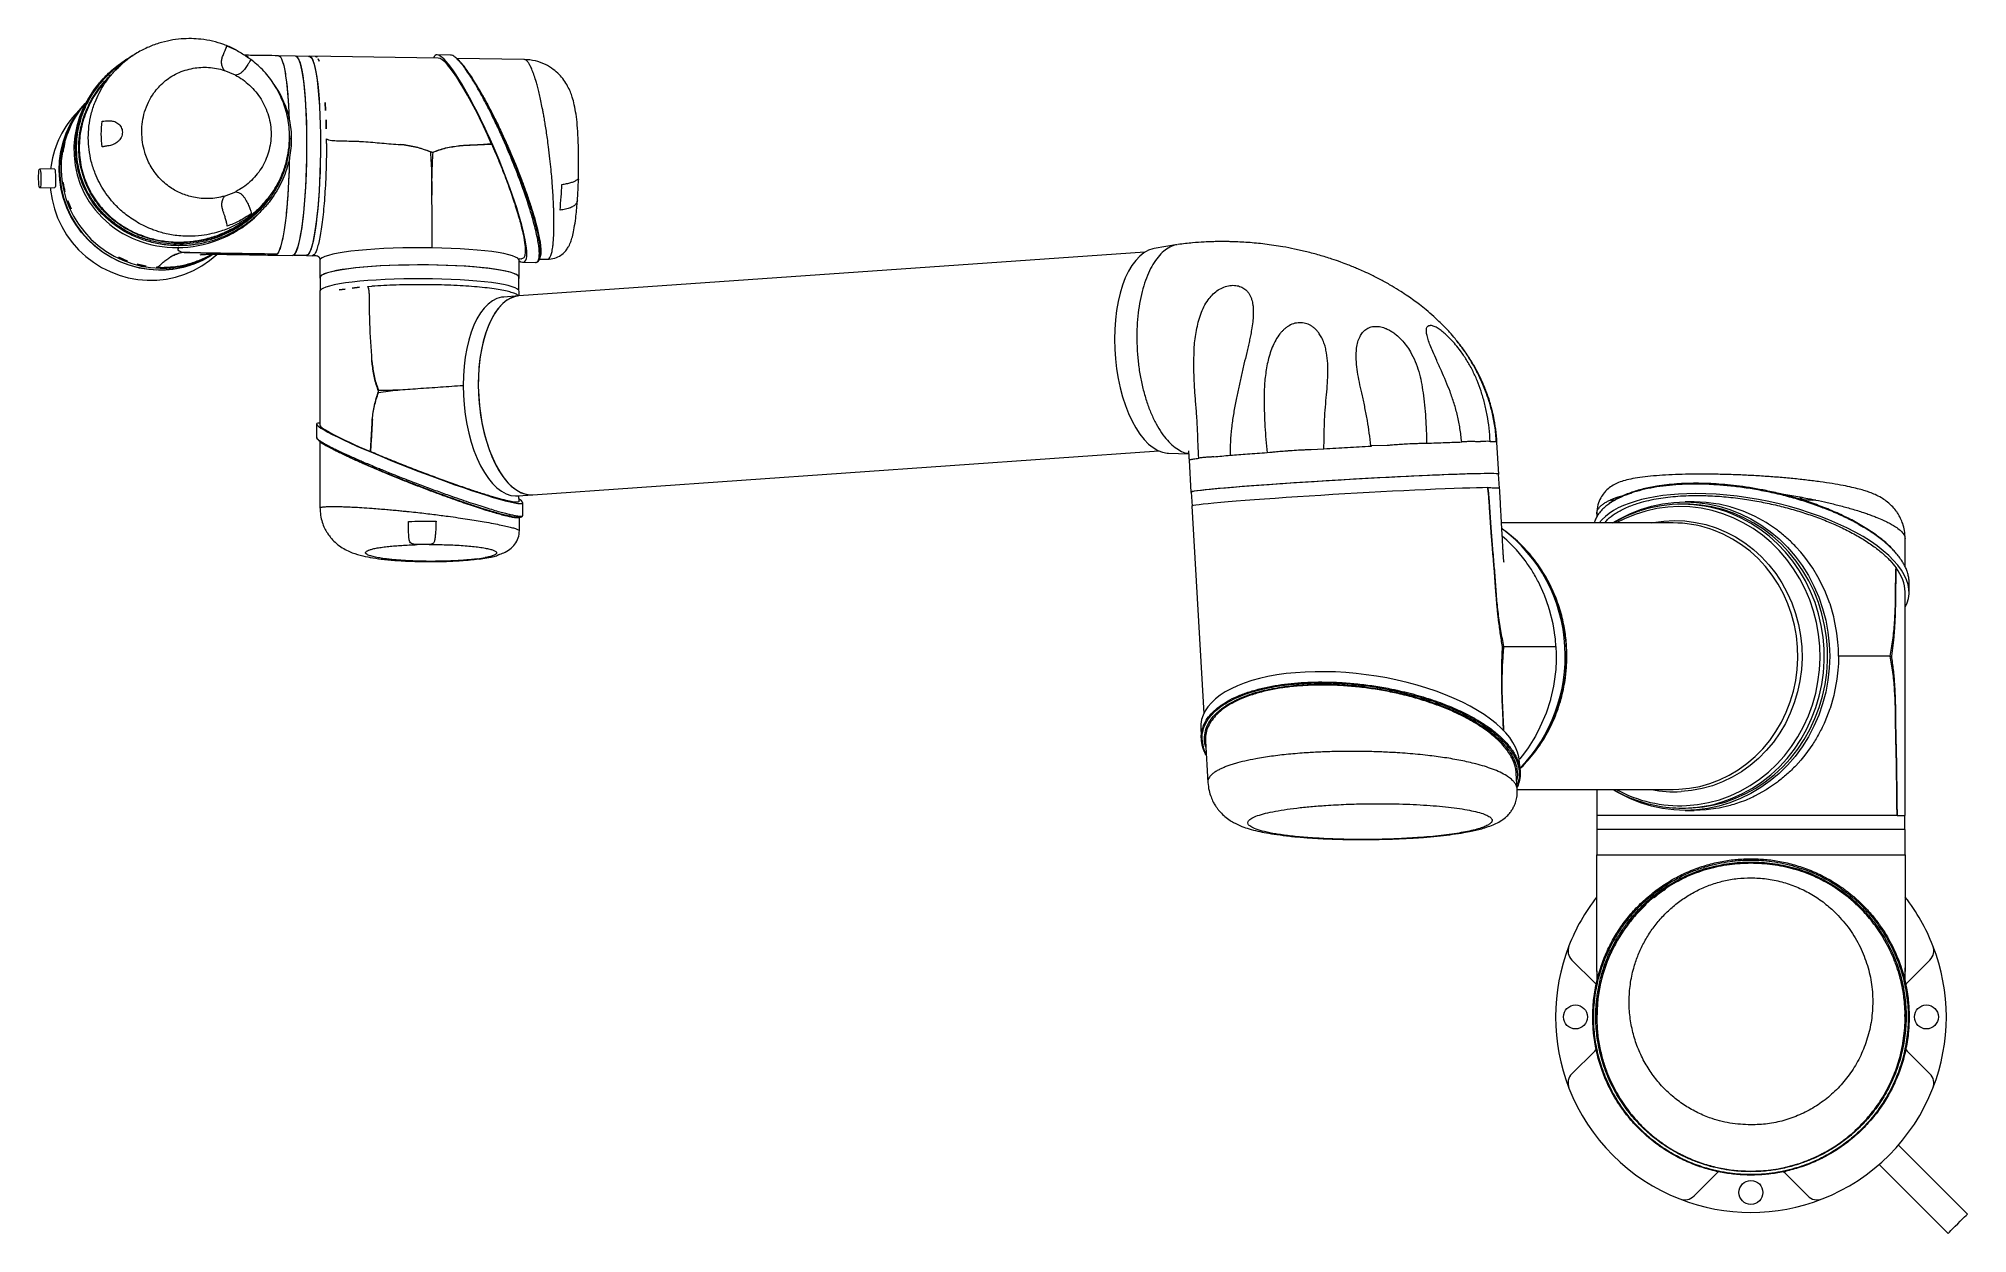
# Model space of a CAD drawing. Header units: millimetres. Extents: x 0 to 2067, y 0 to 841.
# Drawn here: x 1342 to 2067, y 202 to 651 of the extents above; entities that cross this region are included whole.
import ezdxf

# ---------------------------------------------------------------- set-up
doc = ezdxf.new("R2010")
doc.units = ezdxf.units.MM
doc.linetypes.add('SLD-实线', pattern=[0])

msp = doc.modelspace()

# ---------------------------------------------------------------- linework, layer by layer
at = {"color": 7, "linetype": 'SLD-实线', "lineweight": 15}
for p, q in [((1370.21, 638.71), (1367.16, 635.35)), ((1415.9, 637.48), (1411.74, 639.25)), ((1420.82, 644.07), (1419.56, 644.83)), ((1438.56, 644.67), (1432.11, 644.77)), ((1443.76, 644.49), (1438.9, 644.56)), ((1492.22, 643.85), (1443.77, 644.59)), ((1446.57, 644.26), (1446.1, 644.54)), ((1447, 643.65), (1447.39, 642.78)), ((1447.39, 642.78), (1447, 643.65)), ((1496.85, 645.03), (1491.69, 645.11)), ((1524.62, 643.35), (1499.16, 643.74)), ((1366.11, 636.05), (1365.46, 635.34)), ((1359.1, 626.48), (1355.64, 622.66)), ((1449.69, 627.19), (1449.86, 624.12)), ((1449.86, 624.12), (1449.69, 627.19)), ((1354.04, 618.5), (1352.78, 615.45)), ((1352.78, 615.45), (1354.04, 618.5)), ((1450.01, 620.63), (1450.1, 617.27)), ((1450.1, 617.27), (1450.01, 620.63)), ((1351.02, 608.47), (1351.75, 612.09)), ((1450.16, 611.8), (1450.15, 613.55)), ((1478.03, 611.38), (1479.41, 611.24)), ((1479.41, 611.23), (1478.03, 611.37)), ((1500.26, 610.92), (1501.64, 611.02)), ((1501.64, 611.02), (1512.3, 611.55)), ((1347.9, 602.18), (1342.28, 602.1)), ((1489.74, 608.46), (1489.39, 608.49)), ((1489.74, 608.46), (1489.91, 608.46)), ((1489.91, 608.46), (1490.26, 608.48)), ((1342.38, 595.1), (1347.99, 595.18)), ((1348.06, 595.21), (1347.99, 595.23)), ((1351.8, 593.62), (1351.05, 597.26)), ((1352.85, 590.23), (1354.12, 587.15)), ((1354.12, 587.15), (1352.85, 590.23)), ((1411.85, 591.99), (1416.02, 593.63)), ((1425.79, 588.35), (1426.64, 589.28)), ((1426.93, 589.63), (1426.64, 589.28)), ((1544.56, 590.31), (1544.51, 590.03)), ((1426.03, 586.75), (1426.63, 587.42)), ((1770.2, 573.75), (1761.46, 572.26)), ((1372.05, 568.95), (1375.29, 567.56)), ((1375.29, 567.56), (1372.05, 568.95)), ((1378.93, 566.41), (1382.37, 565.67)), ((1382.37, 565.67), (1378.93, 566.41)), ((1391.44, 569.08), (1391.74, 569.27)), ((1391.74, 569.27), (1391.44, 569.08)), ((1394.38, 572.18), (1394.44, 572.38)), ((1395.66, 570.77), (1395.59, 570.72)), ((1395.66, 570.77), (1395.68, 570.8)), ((1395.68, 570.8), (1395.7, 570.84)), ((1430.97, 569.77), (1437.41, 569.68)), ((1437.76, 569.77), (1442.62, 569.7)), ((1442.62, 569.6), (1444.85, 569.56)), ((1445.46, 569.86), (1444.86, 569.57)), ((1447.64, 567.73), (1447.65, 561.29)), ((1758.02, 570.93), (1522.55, 554.42)), ((1522.65, 561.36), (1522.64, 567.81)), ((1524.06, 567.1), (1528.91, 567.03)), ((1530.32, 568.26), (1533.35, 568.21)), ((1387.9, 565.17), (1386.14, 565.24)), ((1447.75, 561.29), (1447.75, 556.43)), ((1522.55, 556.5), (1522.55, 561.36)), ((1447.65, 556.08), (1447.7, 505.79)), ((1457.15, 557.03), (1454.93, 556.68)), ((1454.93, 556.68), (1457.15, 557.03)), ((1459.84, 557.38), (1462.56, 557.67)), ((1462.56, 557.67), (1459.84, 557.38)), ((1465.72, 557.95), (1467.26, 558.06)), ((1522.55, 554.42), (1516.84, 554.02)), ((1522.66, 554.43), (1522.65, 556.15)), ((1875.92, 536.81), (1875.44, 537.41)), ((1467.39, 528.82), (1467.29, 530.19)), ((1467.29, 530.19), (1467.4, 528.82)), ((1469.76, 518.63), (1469.73, 518.98)), ((1469.73, 518.11), (1469.76, 518.47)), ((1469.76, 518.47), (1469.76, 518.63)), ((1467.31, 506.59), (1467.41, 507.98)), ((1467.41, 507.98), (1467.42, 507.98)), ((1446.45, 506.27), (1446.46, 501.14)), ((1446.49, 501.14), (1446.5, 501.12)), ((1466.7, 495.89), (1467.31, 506.59)), ((1447.71, 499.65), (1447.73, 474.62)), ((1527.8, 479.61), (1763.27, 496.12)), ((1766.85, 495.28), (1774.45, 495.06)), ((1805.04, 495.48), (1803.96, 495.45)), ((1825.35, 496.81), (1820.52, 496.51)), ((1849.13, 498.15), (1843, 497.98)), ((1863.96, 498.87), (1863.96, 498.9)), ((1891.12, 487.38), (1890.42, 499.35)), ((1774.61, 492.62), (1775.31, 480.62)), ((1891.32, 482.08), (1891.02, 487.37)), ((1522.09, 479.21), (1527.8, 479.61)), ((1775.41, 480.62), (1775.72, 475.41)), ((1997.51, 479.93), (2004.33, 478.83)), ((1523.96, 471.87), (1523.95, 471.9)), ((1523.99, 471.9), (1523.98, 476.62)), ((1775.62, 475.33), (1780.17, 397.4)), ((1927.93, 472.46), (1927.93, 471.32)), ((1933.51, 477.64), (1932.98, 477.65)), ((1933.51, 477.64), (1934.94, 477.69)), ((1934.93, 477.64), (1933.51, 477.64)), ((1935.56, 478.13), (1935.94, 478.81)), ((1961.23, 476.07), (1959.97, 476.07)), ((1964.56, 476.92), (1961.23, 476.92)), ((1969.07, 476.72), (1964.56, 476.92)), ((1969.13, 476.72), (1969.07, 476.72)), ((1972.77, 476.26), (1969.13, 476.72)), ((1973.99, 476.04), (1972.77, 476.26)), ((1978.09, 475.1), (1973.99, 476.04)), ((1978.13, 475.08), (1978.09, 475.1)), ((1978.8, 474.89), (1978.13, 475.08)), ((1982.97, 473.49), (1978.83, 474.88)), ((1987.32, 471.59), (1982.97, 473.49)), ((1987.48, 471.5), (1987.32, 471.59)), ((2006.28, 477.69), (2009.19, 477.64)), ((2009.19, 477.64), (2006.28, 477.64)), ((2010.31, 477.65), (2009.19, 477.64)), ((2009.19, 476.41), (2010.68, 475.83)), ((1522.74, 466.12), (1522.74, 471.25)), ((1956.64, 469.05), (1892.13, 469.05)), ((1991.72, 469.15), (1987.48, 471.5)), ((1992.57, 468.62), (1991.72, 469.15)), ((1995.9, 466.3), (1992.57, 468.62)), ((2026.41, 468.5), (2027.32, 468)), ((2027.32, 468), (2028.14, 467.48)), ((1488.76, 460.93), (1484.26, 460.87)), ((1514.13, 456.7), (1514.87, 457.12)), ((1894.17, 462.56), (1892.4, 464.08)), ((1896.18, 460.58), (1894.17, 462.56)), ((1897.75, 458.9), (1896.18, 460.58)), ((1899.99, 456.22), (1897.75, 458.9)), ((2004.71, 457.99), (2002.82, 460.1)), ((2006.17, 456.2), (2004.71, 457.99)), ((2043.93, 452.59), (2043.93, 463.11)), ((1507.03, 455.54), (1509.9, 456)), ((1513.11, 456.38), (1514.13, 456.7)), ((1901, 454.9), (1899.99, 456.22)), ((2008.25, 453.39), (2006.17, 456.2)), ((2009.18, 452), (2008.25, 453.39)), ((2011.11, 448.82), (2009.18, 452)), ((2040.5, 452.21), (2040.5, 452.21)), ((1908.18, 442.11), (1905.99, 446.86)), ((2013.7, 443.65), (2011.11, 448.82)), ((2013.71, 443.62), (2013.7, 443.65)), ((2015.61, 438.76), (2013.71, 443.62)), ((2043.93, 359.02), (2043.93, 443.13)), ((2045.43, 442.89), (2045.43, 446.68)), ((1908.25, 441.93), (1908.18, 442.11)), ((1909.94, 437.2), (1908.25, 441.93)), ((1909.95, 437.17), (1909.94, 437.2)), ((1910.19, 436.38), (1909.95, 437.17)), ((1911.5, 431.09), (1910.19, 436.38)), ((2015.67, 438.57), (2015.61, 438.76)), ((2017.08, 433.74), (2015.67, 438.57)), ((1912.07, 427.79), (1911.5, 431.09)), ((2017.09, 433.71), (2017.08, 433.74)), ((2017.28, 432.91), (2017.09, 433.71)), ((2018.28, 427.54), (2017.28, 432.91)), ((1892.9, 422.52), (1892.48, 422.52)), ((1912.08, 427.74), (1912.07, 427.79)), ((1912.38, 425.26), (1912.08, 427.74)), ((1912.6, 422.53), (1912.38, 425.26)), ((1912.6, 422.53), (1912.7, 419.79)), ((2018.66, 424.21), (2018.28, 427.54)), ((2018.66, 424.16), (2018.66, 424.21)), ((2018.82, 421.66), (2018.66, 424.16)), ((2018.88, 418.92), (2018.82, 421.66)), ((1912.5, 413.89), (1911.82, 408.46)), ((1912.69, 417.24), (1912.5, 413.89)), ((1912.7, 419.79), (1912.69, 417.29)), ((1912.69, 417.29), (1912.69, 417.24)), ((2018.66, 413.63), (2018.28, 410.3)), ((2018.82, 416.18), (2018.66, 413.68)), ((2018.66, 413.68), (2018.66, 413.63)), ((2018.88, 418.92), (2018.82, 416.18)), ((2038.3, 418.92), (2038.75, 418.92)), ((1911.67, 407.62), (1910.54, 402.71)), ((1911.82, 408.46), (1911.67, 407.65)), ((1911.67, 407.65), (1911.67, 407.62)), ((2018.28, 410.3), (2017.28, 404.94)), ((1910.49, 402.51), (1908.88, 397.53)), ((1910.54, 402.71), (1910.49, 402.51)), ((2015.61, 399.09), (2013.7, 394.2)), ((2015.67, 399.27), (2015.61, 399.09)), ((2017.08, 404.11), (2015.67, 399.27)), ((2017.09, 404.14), (2017.08, 404.11)), ((2017.28, 404.94), (2017.09, 404.14)), ((1906.59, 392.18), (1904.85, 388.88)), ((1908.87, 397.51), (1906.59, 392.18)), ((1908.88, 397.53), (1908.87, 397.51)), ((1779.01, 391.52), (1779.23, 387.74)), ((1780.78, 386.93), (1781.68, 371.43)), ((1904, 387.43), (1902.09, 384.48)), ((1904.85, 388.88), (1904, 387.43)), ((2009.18, 385.85), (2008.25, 384.46)), ((1894.2, 383.52), (1893.45, 384.49)), ((1898.97, 380.36), (1898.69, 380.06)), ((1899.14, 375.57), (1898.93, 379.23)), ((1900.73, 382.59), (1898.97, 380.36)), ((1902.09, 384.48), (1900.73, 382.59)), ((2004.71, 379.85), (2002.82, 377.74)), ((2006.17, 381.64), (2004.71, 379.85)), ((2008.25, 384.46), (2006.17, 381.64)), ((1898.03, 368.88), (1897.68, 374.84)), ((1995.9, 371.55), (1992.57, 369.23)), ((1898.03, 368.79), (1956.64, 368.79)), ((1956.64, 368.79), (1958.86, 368.85)), ((1978.09, 362.75), (1973.99, 361.8)), ((1978.8, 362.95), (1978.09, 362.75)), ((1991.72, 368.69), (1987.32, 366.26)), ((1992.57, 369.23), (1991.72, 368.69)), ((1928.03, 359.02), (1928.03, 353.72)), ((1959.97, 361.77), (1961.23, 361.77)), ((1961.23, 360.92), (1964.56, 360.92)), ((1969.07, 361.12), (1964.56, 360.92)), ((1969.13, 361.13), (1969.07, 361.12)), ((1972.77, 361.59), (1969.13, 361.13)), ((1973.99, 361.8), (1972.77, 361.59)), ((2040.99, 359.02), (2043.93, 359.02)), ((2043.83, 353.72), (2043.83, 359.02)), ((1927.93, 353.72), (1927.93, 344.21)), ((2043.93, 353.72), (1927.93, 353.72)), ((2043.93, 344.21), (2043.93, 353.72)), ((1927.93, 317.63), (1927.93, 344.22)), ((1927.93, 344.22), (1928, 344.22)), ((1928, 344.22), (1928.17, 344.22)), ((1928.17, 344.22), (1928.18, 344.22)), ((1928.18, 344.22), (1928.58, 344.22)), ((1928.58, 344.22), (1929.65, 344.22)), ((1929.65, 344.22), (1929.85, 344.22)), ((1929.85, 344.22), (1929.86, 344.22)), ((1929.86, 344.22), (1931.36, 344.22)), ((1931.36, 344.22), (1931.43, 344.22)), ((1931.43, 344.22), (1933.46, 344.22)), ((1933.46, 344.22), (1933.47, 344.22)), ((1933.47, 344.22), (1936.23, 344.22)), ((1936.23, 344.22), (1938.29, 344.22)), ((1938.29, 344.22), (1939.28, 344.22)), ((1939.28, 344.22), (1941.5, 344.22)), ((1941.5, 344.22), (1943.07, 344.22)), ((1943.07, 344.22), (1945.09, 344.22)), ((1952.47, 344.22), (1956.03, 344.22)), ((1956.03, 344.22), (1956.93, 344.22)), ((1956.93, 344.22), (1961.46, 344.22)), ((1961.46, 344.22), (1961.64, 344.22)), ((1961.64, 344.22), (1966.28, 344.22)), ((1966.28, 344.22), (1970.7, 344.22)), ((1970.73, 344.22), (1971.45, 344.22)), ((1971.45, 344.22), (1971.49, 344.22)), ((1971.49, 344.22), (1975.86, 344.22)), ((1975.86, 344.22), (1977.17, 344.22)), ((1977.17, 344.22), (1981.05, 344.22)), ((1981.05, 344.22), (1981.11, 344.22)), ((1981.11, 344.22), (1985.93, 344.22)), ((1985.93, 344.22), (1990.75, 344.22)), ((1985.93, 342.23), (1985.93, 342.72)), ((1990.75, 344.22), (1990.82, 344.22)), ((1990.82, 344.22), (1994.7, 344.22)), ((1994.7, 344.22), (1996.01, 344.22)), ((1996.01, 344.22), (2000.38, 344.22)), ((2000.38, 344.22), (2001.14, 344.22)), ((2010.23, 344.22), (2014.93, 344.22)), ((2014.93, 344.22), (2015.84, 344.22)), ((2015.84, 344.22), (2019.39, 344.22)), ((2026.78, 344.22), (2028.8, 344.22)), ((2028.8, 344.22), (2030.36, 344.22)), ((2030.36, 344.22), (2032.58, 344.22)), ((2032.58, 344.22), (2033.58, 344.22)), ((2038.4, 344.22), (2040.44, 344.22)), ((2040.44, 344.22), (2040.5, 344.22)), ((2040.5, 344.22), (2042.01, 344.22)), ((2042.01, 344.22), (2042.02, 344.22)), ((2042.02, 344.22), (2042.22, 344.22)), ((2042.22, 344.22), (2043.29, 344.22)), ((2043.29, 344.22), (2043.69, 344.22)), ((2043.69, 344.22), (2043.7, 344.22)), ((2043.7, 344.22), (2043.87, 344.22)), ((2043.87, 344.22), (2043.93, 344.22)), ((1955.18, 332.4), (1949.43, 328.29)), ((2022.46, 328.28), (2016.69, 332.4)), ((2024.02, 326.97), (2024.23, 326.78)), ((1927.16, 296.05), (1918.59, 304.61)), ((2043.93, 300.25), (2043.93, 301.71)), ((2053.27, 304.61), (2044.71, 296.05)), ((1927.93, 296.87), (1927.93, 296.43)), ((2042.44, 296.05), (2042.75, 294.76)), ((1927.93, 283.24), (1927.93, 283.42)), ((1927.93, 283.38), (1927.93, 283.2)), ((1928.18, 288.38), (1927.94, 282.52)), ((2043.93, 282.52), (2043.85, 284.1)), ((1927.94, 282.52), (1927.94, 282.52)), ((1927.98, 281.02), (1928, 282.57)), ((2043.87, 282.66), (2043.89, 281.02)), ((2043.93, 282.52), (2043.93, 282.52)), ((1918.59, 261.83), (1927.16, 270.39)), ((2044.71, 270.39), (2053.27, 261.83)), ((2067.36, 209.08), (2041.42, 235.02)), ((2034.14, 227.74), (2060.07, 201.8)), ((1973.11, 224.45), (1964.54, 215.88)), ((1985.93, 223.72), (1985.93, 223.93)), ((2007.33, 215.88), (1998.76, 224.45))]:
    msp.add_line(p, q, dxfattribs=at)
at = {"color": 8, "linetype": 'SLD-实线', "lineweight": 15}
for p, q in [((1436.24, 614.66), (1436.29, 613.56)), ((1424.33, 586.82), (1425.3, 587.88)), ((1394.65, 572.74), (1394.39, 572.18)), ((1394.44, 572.38), (1394.6, 572.74)), ((1935.94, 478.81), (1938.85, 479.63)), ((1939.9, 479.93), (1941.02, 480.29)), ((1991.66, 481.18), (1997.5, 479.93)), ((2008.48, 476.64), (2009.19, 476.41)), ((1927.94, 282.81), (1927.94, 282.52)), ((2043.93, 282.52), (2043.93, 282.81))]:
    msp.add_line(p, q, dxfattribs=at)
at = {"color": 7, "linetype": 'SLD-实线', "lineweight": 15, "flags": 128}
for points in [[(1432.11, 644.77), (1432.37, 644.7), (1432.82, 644.31), (1433.26, 643.57), (1433.68, 642.47), (1434.09, 641.04), (1434.46, 639.28), (1434.81, 637.21), (1435.13, 634.85), (1435.42, 632.23), (1435.66, 629.36), (1435.87, 626.29), (1436.04, 623.03), (1436.11, 620.97)], [(1438.56, 644.67), (1438.8, 644.61), (1439.25, 644.24), (1439.68, 643.53), (1440.1, 642.47), (1440.5, 641.08), (1440.87, 639.38), (1441.22, 637.38), (1441.54, 635.09), (1441.82, 632.55), (1442.07, 629.77), (1442.28, 626.77), (1442.45, 623.6), (1442.58, 620.27), (1442.67, 616.81), (1442.71, 613.27), (1442.71, 609.67), (1442.66, 606.05), (1442.57, 602.44), (1442.44, 598.87), (1442.27, 595.38), (1442.05, 592), (1441.8, 588.76), (1441.51, 585.7), (1441.19, 582.83), (1440.84, 580.19), (1440.46, 577.8), (1440.06, 575.69), (1439.64, 573.87), (1439.21, 572.36), (1438.76, 571.18), (1438.31, 570.33), (1437.85, 569.83), (1437.41, 569.68)], [(1438.58, 644.57), (1438.87, 644.48), (1439.32, 644.04), (1439.76, 643.25), (1440.18, 642.12), (1440.58, 640.64), (1440.95, 638.85), (1441.3, 636.75), (1441.61, 634.36), (1441.89, 631.71), (1442.13, 628.83), (1442.33, 625.74), (1442.49, 622.47), (1442.61, 619.05), (1442.68, 615.51), (1442.7, 611.9)], [(1443.42, 644.49), (1443.73, 644.59), (1444.18, 644.43), (1444.62, 643.93), (1445.05, 643.09), (1445.46, 641.9), (1445.85, 640.4), (1446.22, 638.58), (1446.55, 636.47), (1446.86, 634.08), (1447.13, 631.44), (1447.36, 628.58), (1447.56, 625.51), (1447.72, 622.27), (1447.83, 618.89), (1447.9, 615.4), (1447.92, 611.83)], [(1443.76, 644.49), (1444.08, 644.4), (1444.53, 643.96), (1444.97, 643.17), (1445.39, 642.04), (1445.78, 640.56), (1446.16, 638.77), (1446.5, 636.67), (1446.82, 634.28), (1447.1, 631.63), (1447.34, 628.75), (1447.54, 625.66), (1447.7, 622.39), (1447.81, 618.97), (1447.88, 615.43), (1447.91, 611.82)], [(1407.47, 569.99), (1406.72, 569.52), (1403.59, 567.8), (1400.3, 566.41), (1396.89, 565.33), (1393.39, 564.6), (1389.83, 564.2), (1386.23, 564.15), (1382.65, 564.45), (1379.1, 565.09), (1375.62, 566.07), (1372.25, 567.38), (1369.02, 569), (1365.95, 570.93), (1363.08, 573.14), (1360.43, 575.61), (1358.03, 578.32), (1355.89, 581.24), (1354.05, 584.35), (1352.51, 587.62), (1351.29, 591.02), (1350.41, 594.51), (1349.86, 598.07), (1349.66, 601.66), (1349.81, 605.24), (1350.3, 608.78), (1351.14, 612.26), (1352.3, 615.63), (1353.79, 618.87), (1355.59, 621.94), (1357.69, 624.82), (1359.44, 626.84)], [(1357.14, 623.97), (1355.96, 622.31), (1354.09, 619.22), (1352.55, 615.96), (1351.33, 612.56), (1350.45, 609.05), (1349.93, 605.46), (1349.76, 601.83), (1349.95, 598.2), (1350.49, 594.6), (1351.38, 591.06), (1352.62, 587.62), (1354.18, 584.31), (1356.06, 581.16), (1358.24, 578.21), (1360.69, 575.48), (1363.4, 573), (1366.33, 570.79), (1369.45, 568.87), (1372.75, 567.27), (1376.18, 565.99), (1379.71, 565.05), (1383.32, 564.47), (1386.95, 564.23)], [(1359.63, 627.06), (1357.91, 624.99), (1355.87, 622.07), (1354.13, 618.96), (1352.7, 615.69), (1351.6, 612.3), (1350.84, 608.81), (1350.41, 605.25), (1350.33, 601.66), (1350.6, 598.08), (1351.22, 594.54), (1352.17, 591.06), (1353.45, 587.69), (1355.06, 584.44), (1356.96, 581.37), (1359.15, 578.48), (1361.6, 575.82), (1364.3, 573.4), (1367.21, 571.25), (1370.32, 569.38), (1373.58, 567.82), (1376.97, 566.57), (1380.47, 565.66), (1384.03, 565.09), (1387.62, 564.86)], [(1442.7, 611.9), (1442.68, 608.24), (1442.62, 604.57), (1442.51, 600.93), (1442.36, 597.35), (1442.16, 593.86), (1441.93, 590.49), (1441.65, 587.29), (1441.35, 584.29), (1441.01, 581.5), (1440.64, 578.96), (1440.24, 576.69), (1439.82, 574.71), (1439.39, 573.05), (1438.94, 571.71), (1438.48, 570.72), (1438.09, 570.14)], [(1447.92, 611.83), (1447.9, 608.22), (1447.84, 604.6), (1447.74, 601), (1447.59, 597.46), (1447.4, 594.01), (1447.17, 590.68), (1446.9, 587.5), (1446.6, 584.5), (1446.27, 581.72), (1445.91, 579.18), (1445.52, 576.89), (1445.12, 574.89), (1444.69, 573.18), (1444.25, 571.8), (1443.8, 570.74), (1443.34, 570.02), (1442.89, 569.65), (1442.43, 569.63), (1442.28, 569.7)], [(1447.91, 611.82), (1447.89, 608.16), (1447.83, 604.49), (1447.72, 600.85), (1447.57, 597.27), (1447.37, 593.78), (1447.14, 590.42), (1446.86, 587.21), (1446.55, 584.21), (1446.21, 581.42), (1445.84, 578.88), (1445.45, 576.61), (1445.03, 574.63), (1444.6, 572.97), (1444.15, 571.63), (1443.69, 570.64), (1443.23, 570), (1442.77, 569.71), (1442.62, 569.7)], [(1500.26, 610.92), (1500.26, 610.92), (1500.26, 610.92), (1500.26, 610.92), (1500.26, 610.92), (1500.26, 610.92), (1500.26, 610.92), (1500.26, 610.91), (1500.26, 610.91)], [(1436.22, 606.24), (1436.19, 605.13), (1436.09, 601.47), (1435.94, 597.87), (1435.75, 594.36), (1435.52, 590.97), (1435.25, 587.74), (1434.95, 584.69), (1434.61, 581.87), (1434.24, 579.29), (1433.85, 576.98), (1433.43, 574.96), (1433, 573.25), (1432.55, 571.87), (1432.1, 570.83), (1431.63, 570.14)], [(1342.44, 595.14), (1342.29, 595.17), (1342.15, 595.57), (1342.02, 596.3), (1341.93, 597.28), (1341.88, 598.4), (1341.88, 599.55), (1341.93, 600.59), (1342.03, 601.42), (1342.15, 601.94), (1342.3, 602.1), (1342.45, 601.88), (1342.58, 601.31), (1342.69, 600.44), (1342.76, 599.37), (1342.79, 598.22), (1342.76, 597.11), (1342.69, 596.17), (1342.58, 595.48), (1342.44, 595.14)], [(1346.31, 595.16), (1346.39, 594.25), (1346.94, 590.7), (1347.82, 587.2), (1349.04, 583.81), (1350.58, 580.54), (1352.42, 577.43), (1354.56, 574.5), (1356.96, 571.79), (1359.61, 569.32), (1362.48, 567.11), (1365.55, 565.18), (1368.78, 563.56), (1372.16, 562.25), (1375.63, 561.27), (1379.18, 560.63), (1382.76, 560.33), (1386.36, 560.38), (1389.92, 560.78), (1393.43, 561.52), (1396.84, 562.59), (1400.12, 563.99), (1403.25, 565.7), (1406.19, 567.71), (1408.92, 569.99), (1409.05, 570.1)], [(1347.89, 602.13), (1347.97, 602.11), (1348.07, 601.69), (1348.15, 600.93), (1348.2, 599.92), (1348.24, 598.77), (1348.26, 597.61), (1348.26, 596.57), (1348.21, 595.76), (1348.1, 595.29), (1348.06, 595.21), (1348.06, 595.21)], [(1394.38, 572.18), (1394.39, 572.18), (1394.39, 572.18), (1394.39, 572.18), (1394.39, 572.18), (1394.39, 572.18), (1394.39, 572.18), (1394.39, 572.18), (1394.39, 572.18)], [(1431.63, 570.14), (1431.17, 569.81), (1430.97, 569.77)], [(1489.87, 572.51), (1486.2, 572.55), (1482.52, 572.53), (1478.87, 572.47), (1475.28, 572.37), (1471.78, 572.22), (1468.41, 572.03), (1465.2, 571.8), (1462.18, 571.52), (1459.39, 571.22), (1456.84, 570.88), (1454.57, 570.51), (1452.58, 570.11), (1450.92, 569.69), (1449.58, 569.25), (1448.59, 568.8), (1447.94, 568.34), (1447.66, 567.87), (1447.64, 567.73)], [(1522.55, 561.01), (1522.6, 561.1), (1522.62, 561.56), (1522.29, 562.02), (1521.61, 562.47), (1520.59, 562.92), (1519.25, 563.34), (1517.58, 563.75), (1515.61, 564.14), (1513.36, 564.5), (1510.84, 564.83), (1508.09, 565.12), (1505.12, 565.39), (1501.96, 565.61), (1498.64, 565.79), (1495.2, 565.93), (1491.67, 566.03), (1488.08, 566.09), (1484.45, 566.1), (1480.84, 566.06), (1477.26, 565.99), (1473.76, 565.86), (1470.37, 565.7), (1467.11, 565.49), (1464.02, 565.25), (1461.13, 564.97), (1458.46, 564.65), (1456.04, 564.31), (1453.9, 563.93), (1452.04, 563.54), (1450.5, 563.12), (1449.28, 562.68), (1448.39, 562.23), (1447.85, 561.78), (1447.65, 561.31), (1447.75, 560.94)], [(1522.55, 561.36), (1522.55, 561.39), (1522.34, 561.86), (1521.78, 562.32), (1520.87, 562.77), (1519.61, 563.21), (1518.01, 563.63), (1516.11, 564.03), (1513.9, 564.4), (1511.42, 564.74), (1508.68, 565.05), (1505.72, 565.32), (1502.56, 565.56), (1499.23, 565.75), (1495.77, 565.9), (1492.2, 566.01), (1488.57, 566.07), (1484.9, 566.09), (1481.23, 566.06), (1477.61, 565.98), (1474.05, 565.86), (1470.61, 565.7), (1467.3, 565.49), (1464.16, 565.25), (1461.23, 564.96), (1458.53, 564.64), (1456.08, 564.29), (1453.91, 563.91), (1452.05, 563.51), (1450.5, 563.08), (1449.29, 562.64), (1448.42, 562.19), (1447.91, 561.72), (1447.75, 561.29)], [(1522.64, 567.81), (1522.55, 568.14), (1522.12, 568.6), (1521.32, 569.06), (1520.18, 569.51), (1518.7, 569.93), (1516.9, 570.34), (1514.79, 570.72), (1512.4, 571.08), (1509.74, 571.4), (1506.85, 571.69), (1503.75, 571.93), (1500.47, 572.14), (1497.04, 572.31), (1493.5, 572.43), (1489.87, 572.51)], [(1761.46, 572.26), (1761.01, 572.17), (1759.29, 571.6), (1757.62, 570.68), (1756.03, 569.41), (1754.52, 567.81), (1753.1, 565.9), (1751.8, 563.68), (1750.62, 561.19), (1749.58, 558.44), (1748.68, 555.46), (1747.93, 552.28), (1747.34, 548.93), (1746.91, 545.43), (1746.66, 541.83), (1746.58, 538.16), (1746.67, 534.44), (1746.93, 530.71), (1747.35, 527.02), (1747.95, 523.39), (1748.7, 519.86), (1749.61, 516.45), (1750.66, 513.21), (1751.84, 510.17), (1753.15, 507.34), (1754.56, 504.76), (1756.08, 502.45), (1757.68, 500.44), (1759.34, 498.73), (1761.06, 497.36), (1762.82, 496.32), (1764.59, 495.64), (1766.38, 495.31), (1766.85, 495.28)], [(1522.65, 556.15), (1522.51, 556.57), (1522.03, 557.02), (1521.19, 557.47), (1520.02, 557.91), (1518.53, 558.33), (1516.72, 558.72), (1514.62, 559.1), (1512.25, 559.44), (1509.62, 559.76), (1506.76, 560.04), (1503.7, 560.28), (1500.47, 560.49), (1497.1, 560.65), (1493.61, 560.78), (1490.04, 560.86), (1486.43, 560.89), (1482.81, 560.88), (1479.21, 560.83), (1475.66, 560.73), (1472.21, 560.59), (1468.87, 560.4), (1465.68, 560.18), (1462.68, 559.92), (1459.89, 559.62), (1457.33, 559.29), (1455.04, 558.93), (1453.02, 558.55), (1451.31, 558.14), (1449.91, 557.71), (1448.84, 557.27), (1448.1, 556.82), (1447.72, 556.36), (1447.65, 556.08)], [(1516.84, 554.02), (1515.94, 553.91), (1514.24, 553.42), (1512.58, 552.58), (1511, 551.39), (1509.49, 549.86), (1508.08, 548.02), (1506.78, 545.87), (1505.61, 543.44), (1504.56, 540.75), (1503.66, 537.83), (1502.92, 534.71), (1502.33, 531.41), (1501.9, 527.97), (1501.65, 524.42), (1501.57, 520.79)], [(1522.55, 554.42), (1520.89, 554.14), (1519.23, 553.5), (1517.63, 552.53), (1516.1, 551.22), (1514.65, 549.59), (1513.31, 547.66), (1512.07, 545.45), (1510.95, 542.97), (1509.97, 540.24), (1509.13, 537.3), (1508.44, 534.17), (1507.91, 530.88), (1507.53, 527.46), (1507.33, 523.94), (1507.28, 520.36), (1507.41, 516.75), (1507.7, 513.14), (1508.16, 509.56), (1508.77, 506.06), (1509.54, 502.65), (1510.45, 499.38), (1511.5, 496.28), (1512.68, 493.37), (1513.97, 490.68), (1515.37, 488.23), (1516.86, 486.06), (1518.43, 484.17), (1520.06, 482.59), (1521.74, 481.34), (1523.45, 480.41), (1525.18, 479.83), (1526.91, 479.59), (1527.8, 479.61)], [(1522.55, 554.42), (1521.28, 554.23), (1519.61, 553.68), (1518, 552.78), (1516.45, 551.55), (1514.98, 550), (1513.61, 548.14), (1512.34, 545.99), (1511.2, 543.56), (1510.19, 540.89), (1509.31, 538), (1508.59, 534.91), (1508.02, 531.65), (1507.61, 528.26), (1507.36, 524.76), (1507.28, 521.19)], [(1501.57, 520.79), (1501.66, 517.13), (1501.92, 513.46), (1502.35, 509.82), (1502.94, 506.24), (1503.7, 502.77), (1504.6, 499.42), (1505.65, 496.25), (1506.83, 493.27), (1508.14, 490.51), (1509.55, 488.01), (1511.06, 485.78), (1512.65, 483.85), (1514.3, 482.23), (1516.01, 480.95), (1517.75, 480.01), (1519.5, 479.42), (1521.26, 479.19), (1522.09, 479.21)], [(1507.28, 521.19), (1507.37, 517.58), (1507.62, 513.97), (1508.04, 510.38), (1508.61, 506.86), (1509.35, 503.43), (1510.23, 500.13), (1511.24, 496.98), (1512.39, 494.02), (1513.66, 491.28), (1515.04, 488.78), (1516.51, 486.54), (1518.06, 484.58), (1519.68, 482.93), (1521.35, 481.6), (1523.06, 480.59), (1524.78, 479.93), (1526.51, 479.61), (1527.8, 479.61)], [(1887.34, 487.6), (1885.58, 487.59), (1883.5, 487.55), (1881.11, 487.5), (1878.42, 487.42), (1875.45, 487.32), (1872.23, 487.2), (1868.76, 487.07), (1865.08, 486.91), (1861.19, 486.73), (1857.14, 486.54), (1852.94, 486.33), (1848.61, 486.11), (1844.19, 485.88), (1839.71, 485.63), (1835.18, 485.37), (1830.64, 485.11), (1826.12, 484.84), (1821.64, 484.56), (1817.23, 484.28), (1812.93, 484), (1808.74, 483.71), (1804.71, 483.43), (1800.85, 483.16), (1797.19, 482.88), (1793.76, 482.62), (1790.56, 482.36), (1787.64, 482.11), (1784.99, 481.88), (1782.64, 481.66), (1780.6, 481.45), (1778.88, 481.26), (1777.5, 481.08), (1776.46, 480.93), (1775.78, 480.79), (1775.45, 480.67), (1775.41, 480.62)], [(1891.02, 487.3), (1891.03, 487.3), (1891.1, 487.4), (1890.82, 487.49), (1890.18, 487.55), (1889.19, 487.59), (1887.85, 487.6), (1886.18, 487.6), (1884.18, 487.57), (1881.87, 487.52), (1879.25, 487.45), (1876.36, 487.36), (1873.2, 487.24), (1869.79, 487.11), (1866.15, 486.96), (1862.31, 486.79), (1858.3, 486.6), (1854.12, 486.4), (1849.82, 486.18), (1845.42, 485.95), (1840.94, 485.7), (1836.42, 485.45), (1831.87, 485.18), (1827.33, 484.91), (1822.83, 484.64), (1818.39, 484.36), (1814.05, 484.07), (1809.82, 483.79), (1805.74, 483.51)], [(1805.74, 483.51), (1801.82, 483.23), (1798.1, 482.96), (1794.6, 482.69), (1791.33, 482.43), (1788.32, 482.18), (1785.59, 481.94), (1783.16, 481.71), (1781.03, 481.5), (1779.22, 481.3), (1777.75, 481.12), (1776.61, 480.96), (1775.83, 480.82), (1775.4, 480.69), (1775.33, 480.59), (1775.42, 480.55)], [(1886.93, 482.31), (1885.01, 482.29), (1882.77, 482.25), (1880.23, 482.18), (1877.39, 482.09), (1874.29, 481.98), (1870.94, 481.86), (1867.35, 481.71), (1863.56, 481.54), (1859.58, 481.36), (1855.44, 481.16), (1851.16, 480.94), (1846.77, 480.71), (1842.31, 480.47), (1837.79, 480.22), (1833.24, 479.96), (1828.69, 479.69), (1824.18, 479.41), (1819.72, 479.13), (1815.35, 478.85), (1811.08, 478.56), (1806.96, 478.28), (1803, 478), (1799.23, 477.73), (1795.68, 477.46), (1792.35, 477.2), (1789.28, 476.94), (1786.49, 476.7), (1783.98, 476.47), (1781.78, 476.26), (1779.9, 476.06), (1778.35, 475.87), (1777.14, 475.71), (1776.28, 475.56), (1775.77, 475.43), (1775.62, 475.33)], [(1965.26, 483.95), (1965.23, 483.98), (1965.2, 483.98), (1965.17, 483.97), (1965.14, 483.93), (1965.12, 483.87), (1965.1, 483.8), (1965.09, 483.72), (1965.08, 483.63)], [(1933.91, 469.05), (1936.57, 470.6), (1940.44, 472.51), (1944.44, 474.08), (1948.55, 475.32), (1952.73, 476.21), (1956.97, 476.74), (1961.23, 476.92), (1965.49, 476.74), (1969.73, 476.21), (1973.91, 475.32), (1978.02, 474.08), (1982.02, 472.51), (1985.89, 470.6), (1989.61, 468.38), (1993.16, 465.85), (1996.51, 463.03), (1999.64, 459.93), (2002.54, 456.59), (2005.18, 453.01), (2007.55, 449.23), (2009.63, 445.25), (2011.42, 441.12), (2012.89, 436.85), (2014.05, 432.46), (2014.88, 428), (2015.39, 423.47), (2015.55, 418.92)], [(1961.23, 361.77), (1963.76, 361.84), (1967.95, 362.22), (1972.1, 362.96), (1976.18, 364.05), (1980.16, 365.47), (1984.03, 367.22), (1987.76, 369.29), (1991.33, 371.66), (1994.71, 374.33), (1997.88, 377.27), (2000.83, 380.47), (2003.53, 383.91), (2005.97, 387.56), (2008.14, 391.4), (2010.02, 395.42), (2011.6, 399.58), (2012.86, 403.85), (2013.81, 408.23), (2014.43, 412.66), (2014.73, 417.14), (2014.7, 421.63), (2014.33, 426.1), (2013.64, 430.52), (2012.63, 434.88), (2011.3, 439.14), (2009.66, 443.27), (2007.72, 447.25), (2005.49, 451.06), (2003, 454.67), (2000.24, 458.05), (1997.25, 461.2), (1994.03, 464.09), (1990.61, 466.7), (1987.01, 469.01), (1983.25, 471.01), (1979.35, 472.7), (1975.34, 474.05), (1971.25, 475.06), (1967.09, 475.73), (1962.9, 476.04), (1961.23, 476.07)], [(1892.9, 422.52), (1895.59, 422.53), (1896.88, 422.53), (1897.54, 422.53), (1897.85, 422.53), (1898.01, 422.53), (1898.09, 422.53), (1898.12, 422.53), (1898.14, 422.53), (1898.15, 422.53), (1898.16, 422.53), (1898.16, 422.53), (1898.16, 422.53), (1898.16, 422.53), (1898.16, 422.53), (1898.16, 422.53), (1898.16, 422.53), (1898.16, 422.53), (1898.16, 422.53), (1898.16, 422.53), (1898.16, 422.53), (1898.16, 422.53), (1898.26, 422.53), (1900.72, 422.53), (1903.29, 422.53)], [(1903.29, 422.53), (1907.95, 422.53), (1911.43, 422.53), (1912.3, 422.53), (1912.53, 422.53), (1912.58, 422.53), (1912.6, 422.53), (1912.6, 422.53), (1912.6, 422.53), (1912.6, 422.53)], [(2015.55, 418.92), (2015.39, 414.37), (2014.88, 409.85), (2014.05, 405.38), (2012.89, 401), (2011.42, 396.73), (2009.63, 392.59), (2007.55, 388.62), (2005.18, 384.83), (2002.54, 381.25), (1999.64, 377.91), (1996.51, 374.82), (1993.16, 372), (1989.61, 369.47), (1985.89, 367.24), (1982.02, 365.34), (1978.02, 363.76), (1973.91, 362.53), (1969.73, 361.64), (1965.49, 361.1), (1961.23, 360.92), (1956.97, 361.1), (1952.73, 361.64), (1948.55, 362.53), (1944.44, 363.76), (1940.44, 365.34), (1936.57, 367.24), (1934.52, 368.42)], [(2028.2, 418.92), (2023.54, 418.92), (2020.06, 418.92), (2019.18, 418.92), (2018.96, 418.92), (2018.9, 418.92), (2018.89, 418.92), (2018.88, 418.92), (2018.88, 418.92), (2018.88, 418.92)], [(2038.3, 418.92), (2035.87, 418.92), (2034.6, 418.92), (2033.95, 418.92), (2033.63, 418.92), (2033.48, 418.92), (2033.4, 418.92), (2033.36, 418.92), (2033.34, 418.92), (2033.33, 418.92), (2033.33, 418.92), (2033.33, 418.92), (2033.32, 418.92), (2033.32, 418.92), (2033.32, 418.92), (2033.32, 418.92), (2033.32, 418.92), (2033.32, 418.92), (2033.32, 418.92), (2033.32, 418.92), (2033.32, 418.92), (2033.32, 418.92), (2033.23, 418.92), (2030.76, 418.92), (2028.2, 418.92)], [(1947.85, 326.97), (1947.85, 326.97), (1947.85, 326.97), (1947.85, 326.97), (1947.85, 326.97), (1947.85, 326.97), (1947.85, 326.97), (1947.85, 326.97), (1947.85, 326.97)], [(1927.93, 300.35), (1927.93, 301.22), (1927.93, 302.12), (1927.93, 302.57), (1927.93, 302.79), (1927.93, 302.9), (1927.93, 302.96), (1927.93, 302.98), (1927.93, 303), (1927.93, 303), (1927.93, 303.01), (1927.93, 303.01), (1927.93, 303.01), (1927.93, 303.01), (1927.93, 303.01), (1927.93, 303.01), (1927.93, 303.01), (1927.93, 303.01), (1927.93, 303.01), (1927.93, 303.01), (1927.93, 303.28), (1927.93, 310.32), (1927.93, 317.63)], [(1927.73, 295.37), (1927.55, 295.62), (1927.16, 296.05)], [(2044.71, 296.05), (2044.32, 295.62), (2044.11, 295.32)], [(1927.16, 270.39), (1927.55, 270.83), (1927.76, 271.12)], [(2044.14, 271.08), (2044.32, 270.83), (2044.71, 270.39)], [(1973.84, 225.05), (1973.54, 224.83), (1973.11, 224.45)], [(1998.76, 224.45), (1998.33, 224.83), (1997.99, 225.08)], [(2060.07, 201.8), (2060.2, 201.92), (2060.56, 202.29), (2061.14, 202.87), (2061.89, 203.62), (2062.77, 204.5), (2063.72, 205.44), (2064.66, 206.38), (2065.54, 207.26), (2066.29, 208.02), (2066.87, 208.59), (2067.23, 208.96), (2067.36, 209.08), (2067.36, 209.08)]]:
    msp.add_lwpolyline(points, dxfattribs=at)
at = {"color": 8, "linetype": 'SLD-实线', "lineweight": 15, "flags": 128}
for points in [[(1961.72, 362.71), (1965.89, 363.1), (1970.02, 363.85), (1974.09, 364.94), (1978.06, 366.37), (1981.91, 368.13), (1985.62, 370.22), (1989.16, 372.61), (1992.51, 375.3), (1995.65, 378.26), (1998.56, 381.48), (2001.22, 384.93), (2003.62, 388.6), (2005.74, 392.46), (2007.56, 396.49), (2009.08, 400.66), (2010.28, 404.95), (2011.15, 409.33), (2011.7, 413.76), (2011.92, 418.23), (2011.81, 422.7), (2011.36, 427.15), (2010.58, 431.55), (2009.48, 435.87), (2008.06, 440.08), (2006.33, 444.15), (2004.31, 448.07), (2002, 451.8), (1999.41, 455.32), (1996.58, 458.62), (1993.51, 461.66), (1990.22, 464.43), (1986.73, 466.92), (1983.07, 469.1), (1979.26, 470.97), (1975.33, 472.5), (1971.29, 473.7), (1967.18, 474.55), (1963.01, 475.05), (1958.82, 475.19), (1954.64, 474.98), (1950.48, 474.41), (1946.38, 473.5), (1942.36, 472.24), (1938.44, 470.64), (1935.28, 469.05)], [(1975.49, 364.23), (1978.9, 365.47), (1982.77, 367.22), (1986.5, 369.29), (1990.06, 371.66), (1993.44, 374.33), (1996.62, 377.27), (1999.56, 380.47), (2002.27, 383.91), (2004.71, 387.56), (2006.88, 391.4), (2008.76, 395.42), (2010.33, 399.58), (2011.6, 403.85), (2012.55, 408.23), (2013.17, 412.66), (2013.47, 417.14), (2013.43, 421.63), (2013.07, 426.1), (2012.38, 430.52), (2011.36, 434.88), (2010.03, 439.14), (2008.39, 443.27), (2006.46, 447.25), (2004.23, 451.06), (2001.73, 454.67), (1998.98, 458.05), (1995.98, 461.2), (1992.76, 464.09), (1989.34, 466.7), (1985.74, 469.01), (1981.98, 471.01), (1978.09, 472.7), (1976.43, 473.3)], [(1948.55, 469.05), (1949.15, 469.17), (1953.12, 469.73), (1957.12, 469.93), (1961.12, 469.77), (1965.09, 469.26), (1969.01, 468.4), (1972.84, 467.18), (1976.57, 465.63), (1980.17, 463.76), (1983.6, 461.56), (1986.85, 459.07), (1989.89, 456.3), (1992.71, 453.26), (1995.27, 449.98), (1997.58, 446.49), (1999.6, 442.8), (2001.32, 438.95), (2002.73, 434.95), (2003.83, 430.84), (2004.6, 426.65), (2005.04, 422.4), (2005.15, 418.13), (2004.92, 413.87), (2004.36, 409.64), (2003.46, 405.47), (2002.25, 401.4), (2000.72, 397.46), (1998.88, 393.66), (1996.76, 390.04), (1994.36, 386.62), (1991.69, 383.43), (1988.79, 380.49), (1985.67, 377.82), (1982.35, 375.44), (1978.85, 373.36), (1975.21, 371.6), (1971.44, 370.17), (1967.57, 369.09), (1963.63, 368.35), (1959.64, 367.97), (1959.64, 367.97)], [(1958.86, 368.85), (1962.77, 369.22), (1966.65, 369.95), (1970.45, 371.01), (1974.16, 372.41), (1977.74, 374.14), (1981.18, 376.19), (1984.44, 378.53), (1987.51, 381.15), (1990.36, 384.04), (1992.98, 387.18), (1995.34, 390.54), (1997.42, 394.1), (1999.23, 397.83), (2000.73, 401.71), (2001.93, 405.71), (2002.8, 409.8), (2003.36, 413.95), (2003.58, 418.15), (2003.48, 422.34), (2003.05, 426.52), (2002.29, 430.64), (2001.21, 434.67), (1999.82, 438.6), (1998.12, 442.39), (1996.14, 446.01), (1993.88, 449.45), (1991.36, 452.67), (1988.59, 455.65), (1985.6, 458.38), (1982.4, 460.83), (1979.03, 462.98), (1975.5, 464.83), (1971.83, 466.35), (1970.44, 466.84)]]:
    msp.add_lwpolyline(points, dxfattribs=at)
at = {"color": 7, "linetype": 'SLD-实线', "lineweight": 15}
for centre in [(1919.93, 283.22), (2051.93, 283.22), (1985.93, 217.22)]:
    msp.add_circle(centre, 4.5, dxfattribs=at)
for centre, radius, start, end in [((1382.61, 598.21), 36.41, 137.80264, 173.76912), ((1356.12, 609.2), 0.844, 87.19131, 111.73959), ((1357.02, 610.5), 0.423, 267.20258, 291.72207), ((1436.5, 612.56), 1.02, 64.94134, 101.80437), ((1479.47, 611.23), 0.0584, 170.99569, 177.31934), ((1387.56, 600.86), 36.63, 269.04519, 302.92241), ((1388.23, 601.61), 36.75, 269.0507, 300.81664), ((1391.8, 571.3), 2.03, 268.30398, 268.48401), ((1529.54, 567.83), 0.489, 269.06634, 327.13984), ((1467.34, 529.12), 0.309, 279.90355, 280.9714), ((1888.43, 475.35), 12.29, 77.84016, 95.07975), ((1518.43, 471.56), 0.239, 72.94616, 184.87484), ((1518.81, 472.17), 0.478, 252.94918, 4.86976), ((1959.97, 425.73), 50.34, 70.90915, 108.18449), ((2002.03, 477.64), 4.25, 0.00141, 0.64846), ((1857.14, 419.65), 58.87, 2.80802, 53.31954), ((1956.62, 424.82), 44.23, 71.7831, 89.97518), ((1856.05, 418.65), 60.01, 315.79861, 3.70946), ((1817.35, 408.97), 0.609, 180.093, 211.47956), ((1959.98, 412.17), 50.39, 250.7034, 272.86783), ((1959.93, 412.28), 50.51, 272.92164, 287.9466), ((1985.93, 283.22), 73.5, 142.15693, 158.66005), ((1985.93, 283.22), 58, 131.04505, 134.15531), ((2024.02, 326.97), 0.0024, 310.50757, 329.18043), ((1985.93, 283.22), 73.5, 21.33995, 37.83419), ((1985.93, 283.22), 58, 45.84467, 47.58985), ((1985.93, 283.22), 73.5, 158.66005, 201.33995), ((1922.13, 308.15), 5, 158.66005, 225), ((2049.74, 308.15), 5, 315, 21.33995), ((1985.93, 283.22), 73.5, 338.66005, 21.33995), ((1985.93, 283.22), 58, 358.89665, 359.30289), ((1922.13, 258.3), 5, 135, 201.33995), ((2049.74, 258.3), 5, 338.66005, 45), ((1985.93, 283.22), 73.5, 201.33995, 248.66005), ((1985.93, 283.22), 73.5, 291.33995, 338.66005), ((1985.93, 283.22), 58, 240.99202, 248.44528), ((1985.93, 283.22), 58, 291.93764, 299.29862), ((1985.93, 283.22), 58, 267.01914, 272.59663), ((1961.01, 219.42), 5, 248.66005, 315), ((1985.93, 283.22), 73.5, 248.66005, 291.33995), ((2010.86, 219.42), 5, 225, 291.33995)]:
    msp.add_arc(centre, radius, start, end, dxfattribs=at)
at = {"color": 8, "linetype": 'SLD-实线', "lineweight": 15}
for centre, radius, start, end in [((1857.08, 418.89), 59.51, 314.88515, 48.76021), ((1959.27, 412.58), 49.92, 241.28772, 272.81539), ((1957.38, 412.73), 44.82, 258.63651, 272.89063)]:
    msp.add_arc(centre, radius, start, end, dxfattribs=at)
at = {"color": 7, "linetype": 'SLD-实线', "lineweight": 15}
for centre, major_axis, ratio, start_param, end_param in [((1507.88, 606.11), (-16.62, 38.92), 0.151959, 3.202768, 6.470326), ((1507.88, 606.11), (-16.08, 37.66), 0.151959, 4.792461, 6.215638), ((1395.74, 611.05), (38.6, 13.49), 0.931862, 2.098101, 5.239693), ((1507.88, 606.11), (-16.62, 38.92), 0.151959, 2.905412, 3.202768), ((1485.22, 491.44), (38.75, -14.9), 0.070472, 2.914081, 5.812905), ((1485.22, 491.44), (37.5, -14.42), 0.070472, 3.168769, 4.223212), ((1985.93, 452.53), (59.29, -11.75), 0.419898, 2.011839, 2.939142), ((1985.93, 452.53), (59.29, -11.75), 0.419898, 6.141205, 8.295024), ((1485.22, 491.44), (38.75, -14.9), 0.070472, 5.812905, 6.570032), ((1985.93, 452.53), (57.8, -11.46), 0.419898, 0.083038, 0.428875), ((1838.97, 385.38), (59.86, -8.52), 0.440745, 0.08899, 3.230583)]:
    msp.add_ellipse(centre, major_axis=major_axis, ratio=ratio, start_param=start_param, end_param=end_param, dxfattribs=at)
for points, knots in [([(1416.55, 646.66), (1416.21, 646.87), (1414.64, 647.86), (1411.53, 649.03), (1407.33, 650.31), (1403.24, 651), (1399.27, 651.26), (1395.39, 651.14), (1391.29, 650.59), (1387.01, 649.53), (1382.63, 647.87), (1378.27, 645.54), (1374.23, 642.73), (1371.95, 640.42), (1370.88, 639.35)], [0, 0, 0, 0, 0.024023, 0.111766, 0.199393, 0.288769, 0.36135, 0.439155, 0.522272, 0.610776, 0.70472, 0.804129, 0.908968, 1, 1, 1, 1]), ([(1411.09, 644.45), (1411.31, 644.97), (1411.73, 645.96), (1412.2, 647.12), (1412.54, 647.99), (1412.63, 648.28), (1412.67, 648.43)], [0, 0, 0, 0, 0.259654, 0.500005, 0.75365, 1, 1, 1, 1]), ([(1412.67, 648.43), (1414.19, 647.81), (1417.06, 646.65), (1419.89, 644.61), (1421.43, 643.63), (1421.74, 643.43)], [0, 0, 0, 0, 0.472623, 0.891548, 1, 1, 1, 1]), ([(1366.03, 635.88), (1366.55, 636.47), (1367.79, 637.88), (1370.02, 639.88), (1372.62, 641.93), (1375.13, 643.62), (1376.8, 644.52), (1377.5, 644.91)], [0, 0, 0, 0, 0.1600299, 0.3805277, 0.6102551, 0.8352014, 1, 1, 1, 1]), ([(1370.21, 638.71), (1370.21, 638.71), (1370.41, 638.94), (1370.63, 639.16), (1370.85, 639.38)], [0, 0, 0, 0, 0.004247, 1, 1, 1, 1]), ([(1400.12, 591.54), (1398.61, 591.95), (1395.57, 592.76), (1391.95, 594.79), (1389.17, 596.92), (1387.09, 598.97), (1385.33, 601.19), (1383.85, 603.53), (1382.68, 605.96), (1381.65, 608.86), (1380.9, 612.25), (1380.63, 616.1), (1380.88, 619.93), (1381.7, 623.74), (1383.12, 627.41), (1384.97, 630.52), (1387.01, 633.03), (1389.07, 635.01), (1391.44, 636.76), (1394.07, 638.23), (1396.96, 639.4), (1398.98, 639.84), (1400, 640.06)], [0, 0, 0, 0, 0.069429, 0.138678, 0.181501, 0.224054, 0.266984, 0.306579, 0.346188, 0.386295, 0.442644, 0.499975, 0.557325, 0.613655, 0.673582, 0.732891, 0.77584, 0.818393, 0.861197, 0.907529, 0.953525, 1, 1, 1, 1]), ([(1400, 640.06), (1400.97, 640.2), (1402.9, 640.48), (1405.84, 640.44), (1408.81, 640.08), (1410.75, 639.53), (1411.74, 639.25)], [0, 0, 0, 0, 0.2477248, 0.4932736, 0.7404742, 1, 1, 1, 1]), ([(1411.74, 639.25), (1411.48, 639.67), (1410.96, 640.51), (1410.68, 641.92), (1410.69, 643.29), (1410.95, 644.05), (1411.09, 644.45)], [0, 0, 0, 0, 0.250455, 0.499867, 0.73988, 1, 1, 1, 1]), ([(1419.32, 639.62), (1419.12, 639.36), (1418.74, 638.85), (1417.92, 638.22), (1416.98, 637.72), (1416.26, 637.56), (1415.9, 637.48)], [0, 0, 0, 0, 0.259209, 0.500477, 0.75055, 1, 1, 1, 1]), ([(1421.74, 643.43), (1421.71, 643.34), (1421.63, 643.16), (1421.13, 642.33), (1420.37, 641.17), (1419.67, 640.14), (1419.32, 639.62)], [0, 0, 0, 0, 0.2488204, 0.4999665, 0.7490003, 1, 1, 1, 1]), ([(1432.08, 644.76), (1430.42, 644.79), (1427.19, 644.84), (1422.95, 644.9), (1420.38, 644.94), (1419.37, 644.95)], [0, 0, 0, 0, 0.3903947, 0.7610612, 1, 1, 1, 1]), ([(1426.93, 589.64), (1427.57, 590.39), (1428.98, 592.03), (1430.83, 594.83), (1432.53, 597.93), (1434.1, 601.58), (1435.39, 605.79), (1436.19, 610.51), (1436.39, 616.01), (1435.62, 622.15), (1433.53, 628.65), (1430.32, 634.52), (1426.4, 639.55), (1423.2, 642.16), (1421.71, 643.38)], [0, 0, 0, 0, 0.0492314, 0.1067407, 0.1647027, 0.2232466, 0.3024221, 0.3818775, 0.4600853, 0.575009, 0.6872374, 0.7968037, 0.9048777, 1, 1, 1, 1]), ([(1432.08, 644.76), (1432.28, 644.71), (1432.68, 644.61), (1433.26, 643.66), (1433.82, 642.13), (1434.35, 639.99), (1434.82, 637.29), (1435.24, 634.08), (1435.59, 630.41), (1435.87, 626.33), (1436.04, 623.15), (1436.09, 621.28), (1436.1, 620.97)], [0, 0, 0, 0, 0.105885, 0.214896, 0.323652, 0.432893, 0.541609, 0.650667, 0.75977, 0.86842, 0.977798, 1, 1, 1, 1]), ([(1446.1, 644.54), (1446.18, 644.53), (1446.33, 644.51), (1446.45, 644.45), (1446.5, 644.37), (1446.55, 644.3), (1446.57, 644.26)], [0, 0, 0, 0, 0.2531205, 0.5002928, 0.7504769, 1, 1, 1, 1]), ([(1501.07, 641.58), (1500.77, 641.95), (1500.04, 642.85), (1499.04, 643.85), (1498.05, 644.62), (1497.33, 645), (1496.98, 644.99), (1496.85, 644.99)], [0, 0, 0, 0, 0.1693851, 0.4098305, 0.6423134, 0.8715491, 1, 1, 1, 1]), ([(1530.59, 569.55), (1530.59, 569.55), (1530.67, 569.89), (1530.69, 570.95), (1530.59, 572.84), (1530.22, 575.4), (1529.68, 578.04), (1529.08, 580.5), (1528.53, 582.56), (1527.78, 585.18), (1526.76, 588.48), (1525.4, 592.55), (1523.82, 596.92), (1522.06, 601.53), (1520.14, 606.29), (1518.09, 611.07), (1515.98, 615.79), (1513.83, 620.32), (1511.71, 624.57), (1509.66, 628.46), (1507.71, 631.95), (1505.92, 634.97), (1504.27, 637.55), (1502.65, 639.88), (1501.1, 641.88), (1499.7, 643.34), (1498.85, 644.1), (1498.51, 644.26), (1498.49, 644.27)], [0, 0, 0, 0, 0.0001608, 0.0358563, 0.0763087, 0.119524, 0.1655539, 0.1912352, 0.2170107, 0.2430075, 0.2848469, 0.3285934, 0.3740112, 0.4207788, 0.4684966, 0.5167059, 0.5649145, 0.6126324, 0.6594002, 0.704818, 0.7485643, 0.7904039, 0.8293029, 0.8678377, 0.9138723, 0.957088, 0.997535, 1, 1, 1, 1]), ([(1544.91, 598.22), (1544.93, 599.06), (1544.96, 600.83), (1544.99, 603.7), (1544.99, 606.91), (1544.93, 610.37), (1544.8, 614.47), (1544.54, 618.63), (1544.07, 622.72), (1543.48, 626.09), (1542.78, 628.83), (1541.9, 631.27), (1540.87, 633.43), (1539.51, 635.6), (1537.72, 637.75), (1535.38, 639.81), (1532.41, 641.63), (1528.68, 643.04), (1525.9, 643.25), (1524.45, 643.36)], [0, 0, 0, 0, 0.039577, 0.084399, 0.135272, 0.191766, 0.253352, 0.348495, 0.435671, 0.515541, 0.580659, 0.6217, 0.667426, 0.715721, 0.761732, 0.809283, 0.865826, 0.930236, 1, 1, 1, 1]), ([(1367.33, 635.77), (1367.38, 635.84), (1367.99, 636.56), (1368.69, 637.18), (1369.33, 637.74)], [0, 0, 0, 0, 0.09684, 1, 1, 1, 1]), ([(1415.9, 637.48), (1416.84, 636.94), (1418.73, 635.83), (1421.3, 633.71), (1423.62, 631.24), (1425.61, 628.47), (1427.23, 625.43), (1428.41, 622.19), (1429.15, 618.8), (1429.41, 615.35), (1429.17, 611.91), (1428.45, 608.55), (1427.28, 605.34), (1425.68, 602.35), (1423.7, 599.64), (1421.39, 597.24), (1418.84, 595.2), (1416.95, 594.15), (1416.02, 593.63)], [0, 0, 0, 0, 0.0596867, 0.1208785, 0.1827706, 0.2457049, 0.3086262, 0.3721235, 0.4363217, 0.5000226, 0.5636677, 0.6279313, 0.6914285, 0.7543537, 0.8172777, 0.8791796, 0.9403651, 1, 1, 1, 1]), ([(1430.4, 633.99), (1431.07, 632.98), (1432.45, 630.91), (1434.09, 627.55), (1435.39, 624.04), (1436.28, 620.52), (1436.83, 616.99), (1436.9, 614.65), (1436.93, 613.49)], [0, 0, 0, 0, 0.169101, 0.345127, 0.515323, 0.683145, 0.841917, 1, 1, 1, 1]), ([(1360.13, 624.45), (1359.68, 623.29), (1358.77, 620.99), (1357.86, 617.39), (1357.28, 613.76), (1357.21, 611.33), (1357.18, 610.11)], [0, 0, 0, 0, 0.252806, 0.501804, 0.751534, 1, 1, 1, 1]), ([(1508.35, 630.78), (1508.7, 630.17), (1509.79, 628.31), (1510.91, 626.17), (1511.67, 624.73)], [0, 0, 0, 0, 0.325212, 1, 1, 1, 1]), ([(1511.67, 624.73), (1512.01, 624.06), (1512.73, 622.66), (1513.86, 620.41), (1515, 618.06), (1516.1, 615.73), (1517.21, 613.32), (1517.94, 611.66), (1518.35, 610.76)], [0, 0, 0, 0, 0.153708, 0.319861, 0.498465, 0.659674, 0.814547, 1, 1, 1, 1]), ([(1365.81, 610.45), (1365.65, 612.07), (1365.32, 615.31), (1365.63, 618.54), (1365.79, 620.15)], [0, 0, 0, 0, 0.500001, 1, 1, 1, 1]), ([(1365.79, 620.15), (1366.21, 620.18), (1367.04, 620.25), (1367.99, 620.29), (1368.45, 620.31)], [0, 0, 0, 0, 0.506746, 1, 1, 1, 1]), ([(1368.45, 620.31), (1369.01, 620.28), (1370.12, 620.23), (1371.5, 619.56), (1372.41, 618.71), (1372.95, 617.92), (1373.31, 617.01), (1373.43, 616.01), (1373.32, 615.01), (1372.98, 614.05), (1372.44, 613.19), (1371.53, 612.22), (1370.16, 611.34), (1369.04, 611.08), (1368.48, 610.94)], [0, 0, 0, 0, 0.124316, 0.248979, 0.311561, 0.37396, 0.436384, 0.49908, 0.561627, 0.624149, 0.686922, 0.749644, 0.874639, 1, 1, 1, 1]), ([(1351.75, 612.09), (1351.65, 611.67), (1351.46, 610.88), (1351.23, 609.68), (1351.09, 608.89), (1351.02, 608.47)], [0, 0, 0, 0, 0.3562609, 0.6639605, 1, 1, 1, 1]), ([(1396.47, 573.36), (1395.52, 573.34), (1393.89, 573.3), (1391.42, 573.43), (1388.99, 573.67), (1386.39, 574.1), (1383.87, 574.69), (1380.54, 575.68), (1376.48, 577.34), (1371.85, 580.02), (1368, 583.01), (1364.89, 586.14), (1362.42, 589.22), (1360.34, 592.5), (1358.65, 595.92), (1357.35, 599.43), (1356.46, 602.95), (1355.91, 606.48), (1355.84, 608.82), (1355.81, 609.99)], [0, 0, 0, 0, 0.046716, 0.080082, 0.121393, 0.167371, 0.210033, 0.249381, 0.339352, 0.426869, 0.513734, 0.580071, 0.644014, 0.707535, 0.769493, 0.8294, 0.888471, 0.944357, 1, 1, 1, 1]), ([(1436.29, 613.56), (1436.27, 612.44), (1436.21, 610.12), (1435.68, 606.54), (1434.74, 602.7), (1433.26, 598.65), (1431.14, 594.47), (1428.83, 591.03), (1426.61, 588.32), (1424.7, 586.29), (1422.25, 584.01), (1419.11, 581.56), (1415.15, 579.1), (1410.82, 577.03), (1406.17, 575.42), (1401.31, 574.34), (1396.32, 573.83), (1391.34, 573.9), (1386.47, 574.56), (1381.82, 575.76), (1377.47, 577.45), (1373.51, 579.56), (1369.99, 581.99), (1366.89, 584.68), (1364, 587.81), (1361.41, 591.41), (1359.27, 595.41), (1357.77, 599.32), (1356.81, 603.08), (1356.26, 606.61), (1356.19, 608.92), (1356.16, 610.04)], [0, 0, 0, 0, 0.026999, 0.05583, 0.086525, 0.12131, 0.158471, 0.198052, 0.220135, 0.2423, 0.264654, 0.300632, 0.33825, 0.377305, 0.417521, 0.458554, 0.500008, 0.541464, 0.582496, 0.622712, 0.661767, 0.699384, 0.735362, 0.768812, 0.801948, 0.841534, 0.878695, 0.913475, 0.944174, 0.973003, 1, 1, 1, 1]), ([(1357.18, 610.11), (1357.22, 608.9), (1357.3, 606.47), (1357.9, 602.89), (1358.82, 599.38), (1359.74, 597.15), (1360.21, 596.03)], [0, 0, 0, 0, 0.248466, 0.498197, 0.747191, 1, 1, 1, 1]), ([(1368.48, 610.94), (1368.01, 610.87), (1367.07, 610.7), (1366.23, 610.54), (1365.81, 610.45)], [0, 0, 0, 0, 0.493257, 1, 1, 1, 1]), ([(1436.93, 613.49), (1436.9, 612.31), (1436.84, 609.97), (1436.31, 606.4), (1435.44, 602.8), (1434.16, 599.17), (1432.49, 595.61), (1430.41, 592.17), (1428.45, 589.44), (1427.09, 587.98), (1426.64, 587.51)], [0, 0, 0, 0, 0.123496, 0.247531, 0.378635, 0.511596, 0.649109, 0.79009, 0.932007, 1, 1, 1, 1]), ([(1450.16, 611.8), (1450.15, 610.17), (1450.14, 606.91), (1450.02, 602), (1449.82, 597.18), (1449.55, 592.53), (1449.21, 588.12), (1448.81, 584.05), (1448.34, 580.36), (1447.83, 577.13), (1447.27, 574.41), (1446.69, 572.27), (1446.08, 570.67), (1445.67, 570.13), (1445.46, 569.86)], [0, 0, 0, 0, 0.083333, 0.166667, 0.25, 0.333333, 0.416667, 0.5, 0.583333, 0.666667, 0.75, 0.833333, 0.916667, 1, 1, 1, 1]), ([(1450.15, 613.55), (1450.26, 613.48), (1450.5, 613.31), (1451.56, 612.96), (1453.33, 612.83), (1455.87, 612.74), (1458.2, 612.7), (1460.35, 612.65), (1462.18, 612.58), (1464.59, 612.46), (1467.55, 612.24), (1471.04, 611.9), (1474.54, 611.59), (1476.87, 611.45), (1478.03, 611.38)], [0, 0, 0, 0, 0.014053, 0.031176, 0.117875, 0.202234, 0.303732, 0.366418, 0.432627, 0.499952, 0.624947, 0.749973, 0.874997, 1, 1, 1, 1]), ([(1479.41, 611.24), (1481.19, 610.97), (1484.73, 610.44), (1488.07, 609.12), (1489.74, 608.46)], [0, 0, 0, 0, 0.50017, 1, 1, 1, 1]), ([(1489.39, 608.49), (1487.79, 609.14), (1484.56, 610.43), (1481.13, 610.96), (1479.41, 611.23)], [0, 0, 0, 0, 0.497988, 1, 1, 1, 1]), ([(1489.91, 608.46), (1491.58, 609.07), (1494.94, 610.28), (1498.48, 610.71), (1500.26, 610.92)], [0, 0, 0, 0, 0.499725, 1, 1, 1, 1]), ([(1490.26, 608.48), (1491.88, 609.07), (1495.11, 610.27), (1498.54, 610.7), (1500.26, 610.91)], [0, 0, 0, 0, 0.4981577, 1, 1, 1, 1]), ([(1512.3, 611.55), (1510.29, 611.43), (1506.28, 611.17), (1502.27, 611), (1500.26, 610.91)], [0, 0, 0, 0, 0.500158, 1, 1, 1, 1]), ([(1512.3, 611.55), (1513.27, 609.3), (1515.22, 604.78), (1517.88, 597.98), (1520.23, 591.4), (1522.18, 585.29), (1523.65, 579.86), (1524.59, 575.39), (1524.98, 572.07), (1524.89, 569.87), (1524.43, 568.55), (1523.78, 568.44), (1523.47, 568.38)], [0, 0, 0, 0, 0.109235, 0.218463, 0.327644, 0.436796, 0.542444, 0.648036, 0.744298, 0.830244, 0.916169, 1, 1, 1, 1]), ([(1529.54, 567.34), (1529.67, 567.52), (1529.94, 567.88), (1530.17, 568.85), (1530.26, 570.15), (1530.19, 571.83), (1529.94, 573.88), (1529.51, 576.29), (1528.9, 579.04), (1528.18, 581.87), (1527.37, 584.71), (1526.54, 587.44), (1525.62, 590.29), (1524.62, 593.26), (1523.62, 596.04), (1522.65, 598.68), (1521.7, 601.17), (1520.7, 603.72), (1519.74, 606.08), (1518.75, 608.46), (1518.08, 610.02), (1517.69, 610.93)], [0, 0, 0, 0, 0.055636, 0.111515, 0.170578, 0.230479, 0.292429, 0.355942, 0.419877, 0.486206, 0.537626, 0.5912, 0.643658, 0.695638, 0.750649, 0.789992, 0.832649, 0.878621, 0.919927, 0.953289, 1, 1, 1, 1]), ([(1518.35, 610.76), (1518.74, 609.85), (1519.47, 608.18), (1520.52, 605.71), (1521.52, 603.28), (1522.51, 600.79), (1523.45, 598.35), (1524.03, 596.81), (1524.31, 596.07)], [0, 0, 0, 0, 0.185901, 0.340692, 0.501535, 0.680139, 0.846291, 1, 1, 1, 1]), ([(1436.2, 606.19), (1436.18, 605.03), (1436.13, 602.23), (1435.95, 597.87), (1435.69, 593.19), (1435.36, 588.76), (1434.96, 584.65), (1434.5, 580.92), (1433.99, 577.64), (1433.44, 574.87), (1432.86, 572.66), (1432.25, 571), (1431.84, 570.43), (1431.63, 570.14)], [0, 0, 0, 0, 0.066245, 0.159904, 0.253133, 0.346285, 0.439954, 0.532975, 0.626418, 0.719818, 0.812938, 0.906559, 1, 1, 1, 1]), ([(1489.85, 591.73), (1489.87, 594.58), (1489.91, 600.18), (1489.56, 605.76), (1489.39, 608.49)], [0, 0, 0, 0, 0.509692, 1, 1, 1, 1]), ([(1489.85, 591.73), (1489.83, 594.58), (1489.79, 600.18), (1490.11, 605.75), (1490.26, 608.48)], [0, 0, 0, 0, 0.509693, 1, 1, 1, 1]), ([(1351.05, 597.26), (1351.1, 596.96), (1351.21, 596.36), (1351.39, 595.44), (1351.58, 594.53), (1351.72, 593.92), (1351.8, 593.62)], [0, 0, 0, 0, 0.2531221, 0.5002957, 0.7504717, 1, 1, 1, 1]), ([(1360.21, 596.03), (1360.73, 594.95), (1361.79, 592.77), (1363.8, 589.75), (1366.1, 586.9), (1367.86, 585.22), (1368.75, 584.36)], [0, 0, 0, 0, 0.244814, 0.495857, 0.743443, 1, 1, 1, 1]), ([(1524.31, 596.07), (1524.88, 594.47), (1526.02, 591.33), (1527.48, 586.89), (1528.25, 584.22), (1528.64, 582.89)], [0, 0, 0, 0, 0.343542, 0.674581, 1, 1, 1, 1]), ([(1538.02, 586.7), (1538.17, 588.33), (1538.44, 591.43), (1538.63, 594.8), (1538.72, 596.39)], [0, 0, 0, 0, 0.527376, 1, 1, 1, 1]), ([(1538.72, 596.39), (1539.33, 596.47), (1540.57, 596.65), (1542.12, 597.03), (1543.44, 597.5), (1544.01, 597.87), (1544.31, 598.05)], [0, 0, 0, 0, 0.246349, 0.499994, 0.740345, 1, 1, 1, 1]), ([(1544.55, 590.07), (1544.65, 591.48), (1544.82, 594.08), (1544.91, 596.87), (1544.95, 598.14)], [0, 0, 0, 0, 0.545583, 1, 1, 1, 1]), ([(1544.89, 598.23), (1544.92, 598.23), (1544.96, 598.23), (1544.96, 598.16), (1544.96, 598.14)], [0, 0, 0, 0, 0.714265, 1, 1, 1, 1]), ([(1411.85, 591.99), (1410.86, 591.74), (1408.93, 591.25), (1405.96, 590.98), (1403.02, 591.03), (1401.09, 591.37), (1400.12, 591.54)], [0, 0, 0, 0, 0.258586, 0.506113, 0.751997, 1, 1, 1, 1]), ([(1411.23, 586.46), (1411.1, 586.92), (1410.83, 587.81), (1410.81, 589.29), (1411.09, 590.74), (1411.6, 591.57), (1411.85, 591.99)], [0, 0, 0, 0, 0.259875, 0.499713, 0.749756, 1, 1, 1, 1]), ([(1416.02, 593.63), (1416.37, 593.54), (1417.09, 593.36), (1418.03, 592.8), (1418.86, 592.07), (1419.25, 591.48), (1419.45, 591.18)], [0, 0, 0, 0, 0.249741, 0.4988, 0.740401, 1, 1, 1, 1]), ([(1419.45, 591.18), (1419.8, 590.55), (1420.51, 589.3), (1421.27, 587.65), (1421.78, 586.27), (1421.85, 585.66), (1421.89, 585.36)], [0, 0, 0, 0, 0.250999, 0.500035, 0.75118, 1, 1, 1, 1]), ([(1489.87, 572.51), (1489.87, 575.72), (1489.87, 582.12), (1489.86, 588.53), (1489.85, 591.73)], [0, 0, 0, 0, 0.5, 1, 1, 1, 1]), ([(1533.22, 568.22), (1534.17, 568.28), (1535.96, 568.41), (1538.25, 569.58), (1539.84, 570.98), (1540.91, 572.38), (1541.55, 573.56), (1541.88, 574.34), (1542.33, 575.53), (1542.84, 577.31), (1543.41, 580.08), (1543.87, 583.24), (1544.23, 586.57), (1544.43, 588.74), (1544.5, 589.92), (1544.51, 590.03)], [0, 0, 0, 0, 0.095199, 0.178568, 0.247597, 0.301772, 0.352654, 0.392855, 0.437419, 0.540093, 0.660679, 0.79745, 0.897366, 0.990433, 1, 1, 1, 1]), ([(1544.2, 589.28), (1543.93, 588.96), (1543.39, 588.33), (1541.94, 587.57), (1540.16, 586.98), (1538.73, 586.79), (1538.02, 586.7)], [0, 0, 0, 0, 0.250996, 0.500029, 0.751181, 1, 1, 1, 1]), ([(1368.75, 584.36), (1370, 583.33), (1372.52, 581.25), (1376.82, 578.72), (1379.94, 577.5), (1381.52, 576.88)], [0, 0, 0, 0, 0.325418, 0.656457, 1, 1, 1, 1]), ([(1412.84, 580.67), (1412.8, 580.99), (1412.71, 581.66), (1412.37, 583.02), (1411.89, 584.62), (1411.46, 585.83), (1411.23, 586.46)], [0, 0, 0, 0, 0.246347, 0.499995, 0.740346, 1, 1, 1, 1]), ([(1411.6, 578.21), (1413.18, 578.97), (1416.29, 580.47), (1420.58, 583.37), (1423.08, 585.68), (1424.33, 586.82)], [0, 0, 0, 0, 0.343543, 0.674584, 1, 1, 1, 1]), ([(1421.89, 585.36), (1420.39, 584.36), (1417.55, 582.47), (1414.35, 581.25), (1412.84, 580.67)], [0, 0, 0, 0, 0.527376, 1, 1, 1, 1]), ([(1528.64, 582.89), (1528.9, 581.93), (1529.41, 580.03), (1530, 577.47), (1530.44, 575.17), (1530.6, 573.88), (1530.68, 573.24)], [0, 0, 0, 0, 0.256558, 0.504145, 0.755181, 1, 1, 1, 1]), ([(1381.52, 576.88), (1382.26, 576.63), (1383.81, 576.13), (1386.27, 575.53), (1388.81, 575.07), (1391.31, 574.8), (1393.87, 574.65), (1395.62, 574.69), (1396.57, 574.72)], [0, 0, 0, 0, 0.153706, 0.319861, 0.498465, 0.659673, 0.814548, 1, 1, 1, 1]), ([(1396.57, 574.72), (1397.52, 574.78), (1399.27, 574.89), (1401.82, 575.26), (1404.33, 575.76), (1406.86, 576.44), (1409.32, 577.26), (1410.86, 577.9), (1411.6, 578.21)], [0, 0, 0, 0, 0.185901, 0.340691, 0.501536, 0.680136, 0.846293, 1, 1, 1, 1]), ([(1530.68, 573.24), (1530.73, 572.65), (1530.83, 571.49), (1530.75, 570.19), (1530.64, 569.42), (1530.5, 569.2), (1530.5, 569.19)], [0, 0, 0, 0, 0.33188, 0.658764, 0.986609, 1, 1, 1, 1]), ([(1770.17, 573.66), (1769.8, 573.62), (1768.63, 573.48), (1766.72, 572.53), (1764.49, 570.85), (1762.42, 568.52), (1760.55, 565.61), (1758.9, 562.17), (1757.51, 558.25), (1756.39, 553.93), (1755.58, 549.27), (1755.08, 544.36), (1754.88, 539.28), (1755.02, 535.84), (1755.09, 534.11)], [0, 0, 0, 0, 0.0394455, 0.1267684, 0.2140918, 0.3014146, 0.3887377, 0.4760609, 0.5633839, 0.6507073, 0.7380303, 0.8253537, 0.9126769, 1, 1, 1, 1]), ([(1875.93, 536.81), (1875.51, 537.33), (1874.44, 538.67), (1872.4, 541), (1869.74, 543.8), (1866.78, 546.6), (1863.93, 549.06), (1861.42, 551.06), (1859.13, 552.77), (1856.78, 554.43), (1854.06, 556.23), (1850.82, 558.22), (1847.19, 560.27), (1843.63, 562.08), (1840.58, 563.52), (1838.25, 564.54), (1836.24, 565.39), (1834.11, 566.24), (1831.44, 567.24), (1827.9, 568.46), (1823.63, 569.78), (1818.93, 571.04), (1814.34, 572.08), (1809.08, 573.09), (1803.25, 573.94), (1796.82, 574.57), (1792.01, 574.8), (1788.73, 574.86), (1786.97, 574.87), (1785.21, 574.86), (1782.99, 574.81), (1779.87, 574.68), (1775.56, 574.39), (1772.31, 574.01), (1770.49, 573.8)], [0, 0, 0, 0, 0.016442, 0.042805, 0.076806, 0.112703, 0.144116, 0.1709, 0.192979, 0.215808, 0.243117, 0.275028, 0.311683, 0.348537, 0.376395, 0.397675, 0.413275, 0.432177, 0.456561, 0.486521, 0.528846, 0.572012, 0.612997, 0.651713, 0.71201, 0.768001, 0.822285, 0.83928, 0.854746, 0.868678, 0.885816, 0.913406, 0.951493, 1, 1, 1, 1]), ([(1386.14, 565.24), (1386.23, 565.25), (1386.42, 565.28), (1386.89, 565.41), (1387.23, 565.65), (1387.6, 566), (1387.9, 566.33), (1388.19, 566.63), (1388.46, 566.88), (1388.86, 567.22), (1389.41, 567.63), (1390.14, 568.11), (1390.84, 568.59), (1391.24, 568.91), (1391.44, 569.08)], [0, 0, 0, 0, 0.014053, 0.031175, 0.117874, 0.202234, 0.303732, 0.366416, 0.432627, 0.499952, 0.624947, 0.749973, 0.874998, 1, 1, 1, 1]), ([(1387.9, 565.17), (1389.52, 565.21), (1392.77, 565.29), (1397.56, 566.19), (1402.15, 567.72), (1405.28, 569.06), (1406.75, 570.04), (1406.88, 570.12)], [0, 0, 0, 0, 0.244026, 0.488052, 0.732077, 0.976102, 1, 1, 1, 1]), ([(1391.74, 569.27), (1392.2, 569.51), (1393.13, 570), (1394.81, 570.51), (1395.66, 570.77)], [0, 0, 0, 0, 0.50017, 1, 1, 1, 1]), ([(1395.59, 570.72), (1394.77, 570.47), (1393.12, 569.97), (1392.2, 569.5), (1391.74, 569.27)], [0, 0, 0, 0, 0.497989, 1, 1, 1, 1]), ([(1395.68, 570.8), (1395.26, 571.01), (1394.43, 571.42), (1394.4, 571.93), (1394.38, 572.18)], [0, 0, 0, 0, 0.499726, 1, 1, 1, 1]), ([(1395.7, 570.84), (1395.29, 571.04), (1394.46, 571.45), (1394.41, 571.94), (1394.39, 572.18)], [0, 0, 0, 0, 0.498157, 1, 1, 1, 1]), ([(1412.41, 570.43), (1409.56, 570.47), (1403.97, 570.54), (1398.35, 570.66), (1395.59, 570.72)], [0, 0, 0, 0, 0.509692, 1, 1, 1, 1]), ([(1412.41, 570.43), (1409.56, 570.46), (1403.96, 570.53), (1398.41, 570.74), (1395.7, 570.84)], [0, 0, 0, 0, 0.509692, 1, 1, 1, 1]), ([(1402.63, 569.92), (1402.64, 569.92), (1402.67, 569.92), (1403.26, 569.98), (1404.2, 570.04), (1405.05, 570.08), (1406.06, 570.12), (1407.41, 570.14), (1409.37, 570.12), (1412.08, 570.07), (1415.67, 570.02), (1420.16, 569.95), (1425.37, 569.86), (1429.08, 569.81), (1431, 569.77)], [0, 0, 0, 0, 0.03697, 0.123313, 0.159754, 0.194294, 0.229859, 0.267464, 0.32492, 0.407432, 0.517866, 0.656218, 0.822314, 1, 1, 1, 1]), ([(1431.63, 570.14), (1428.43, 570.19), (1422.02, 570.28), (1415.62, 570.38), (1412.41, 570.43)], [0, 0, 0, 0, 0.500001, 1, 1, 1, 1]), ([(1431, 569.78), (1431, 569.78), (1431.21, 569.68), (1431.42, 569.91), (1431.63, 570.14)], [0, 0, 0, 0, 0.025094, 1, 1, 1, 1]), ([(1444.86, 569.56), (1445.42, 569.6), (1446.07, 569.65), (1446.76, 569.49), (1446.89, 569.43), (1447.04, 569.35), (1447.16, 569.26), (1447.34, 569.08), (1447.47, 568.9), (1447.59, 568.66), (1447.67, 568.26), (1447.65, 567.95), (1447.64, 567.73)], [0, 0, 0, 0, 0.41355, 0.471406, 0.495914, 0.518622, 0.609049, 0.659275, 0.714688, 0.776709, 0.847227, 1, 1, 1, 1]), ([(1522.61, 568), (1522.61, 568.07), (1522.6, 568.38), (1523, 568.49), (1523.37, 568.42), (1523.56, 568.38)], [0, 0, 0, 0, 0.10868, 0.534051, 1, 1, 1, 1]), ([(1528.77, 567.03), (1528.98, 567.04), (1529.33, 567.06), (1529.61, 567.29), (1529.72, 567.38)], [0, 0, 0, 0, 0.612168, 1, 1, 1, 1]), ([(1529.91, 567.51), (1530.12, 567.78), (1530.42, 568.16), (1530.52, 568.9), (1530.55, 569.12)], [0, 0, 0, 0, 0.71162, 1, 1, 1, 1]), ([(1518.11, 556.2), (1517.27, 556.37), (1515.6, 556.73), (1512.43, 557.21), (1508.82, 557.63), (1504.8, 557.99), (1500.45, 558.27), (1495.83, 558.49), (1491.03, 558.62), (1486.14, 558.67), (1481.22, 558.64), (1476.38, 558.53), (1471.66, 558.35), (1468.73, 558.16), (1467.26, 558.06)], [0, 0, 0, 0, 0.083333, 0.166667, 0.25, 0.333334, 0.416667, 0.5, 0.583334, 0.666667, 0.75, 0.833333, 0.916667, 1, 1, 1, 1]), ([(1467.29, 530.19), (1466.96, 534.83), (1466.48, 541.78), (1466.36, 549.93), (1466.36, 554.02), (1466.23, 556.05), (1466.08, 557.2), (1465.84, 557.7), (1465.72, 557.95)], [0, 0, 0, 0, 0.500197, 0.750161, 0.875161, 0.937587, 0.968827, 1, 1, 1, 1]), ([(1522.45, 554.41), (1522.45, 554.42), (1522.39, 554.63), (1521.67, 555.04), (1520.3, 555.64), (1518.84, 556.01), (1518.11, 556.2)], [0, 0, 0, 0, 0.002601, 0.335069, 0.667537, 1, 1, 1, 1]), ([(1778.08, 544.57), (1778.36, 545.56), (1778.92, 547.56), (1780.14, 550.38), (1781.59, 552.81), (1783.25, 554.81), (1785.05, 556.38), (1787.14, 557.6), (1789.42, 558.34), (1791.3, 558.47), (1792.67, 558.3), (1793.92, 557.98), (1795.01, 557.44), (1795.93, 556.73), (1796.6, 556.06), (1797.2, 555.24), (1797.74, 554.26), (1798.14, 553.2), (1798.43, 552.09), (1798.63, 550.92), (1798.78, 549.3), (1798.78, 547.2), (1798.55, 544.56), (1798.17, 541.94), (1797.72, 539.55), (1797.27, 537.42), (1796.82, 535.34), (1796.17, 532.43), (1795.18, 528.73), (1794.18, 524.13), (1793.23, 519.51), (1792.58, 516.43), (1792.25, 514.89)], [0, 0, 0, 0, 0.0419477, 0.0838713, 0.1248597, 0.156272, 0.1877128, 0.2190108, 0.250612, 0.2820624, 0.297605, 0.3135991, 0.3436074, 0.3595932, 0.3763582, 0.3959143, 0.4167731, 0.4390056, 0.4583321, 0.4792091, 0.5016353, 0.5420843, 0.5820768, 0.6263, 0.6610735, 0.688306, 0.7192226, 0.7501556, 0.812333, 0.8749021, 0.9376953, 1, 1, 1, 1]), ([(1778.25, 493.39), (1778.15, 495.11), (1777.94, 498.53), (1777.82, 503.63), (1777.55, 508.78), (1777.14, 513.93), (1776.68, 519.57), (1776.4, 525.59), (1776.42, 532), (1776.68, 538.41), (1777.61, 542.51), (1778.08, 544.57)], [0, 0, 0, 0, 0.100634, 0.200318, 0.297412, 0.400392, 0.501129, 0.626311, 0.750789, 0.874791, 1, 1, 1, 1]), ([(1826.2, 516.16), (1826.34, 517.63), (1826.61, 520.58), (1826.84, 524.87), (1826.81, 529.03), (1826.46, 532.41), (1825.91, 534.98), (1825.32, 536.87), (1824.58, 538.61), (1823.7, 540.11), (1822.77, 541.31), (1821.84, 542.24), (1820.88, 542.98), (1819.91, 543.54), (1818.6, 544.1), (1816.76, 544.48), (1814.4, 544.23), (1812.56, 543.47), (1811.26, 542.62), (1810.36, 541.89), (1809.54, 541.08), (1808.4, 539.76), (1807.11, 537.79), (1805.86, 535.14), (1804.56, 531.45), (1803.56, 526.7), (1802.85, 520.9), (1802.82, 516.96), (1802.8, 515)], [0, 0, 0, 0, 0.062689, 0.125342, 0.187616, 0.24986, 0.28319, 0.312592, 0.345569, 0.375167, 0.397719, 0.418639, 0.438064, 0.454243, 0.469571, 0.501102, 0.532535, 0.564043, 0.579561, 0.595661, 0.611187, 0.62723, 0.668065, 0.709936, 0.751688, 0.834344, 0.91725, 1, 1, 1, 1]), ([(1839.78, 516.89), (1839.47, 518.26), (1838.85, 520.96), (1838.09, 524.89), (1837.57, 528.7), (1837.41, 532.01), (1837.59, 534.83), (1838.03, 537.14), (1838.77, 539.09), (1839.78, 540.67), (1841.02, 541.87), (1842.63, 542.72), (1844.58, 543.07), (1846.34, 542.9), (1847.75, 542.52), (1848.87, 542.1), (1850.06, 541.51), (1851.3, 540.74), (1852.85, 539.58), (1854.58, 537.94), (1856.35, 535.78), (1858.1, 533.09), (1859.7, 529.83), (1861.03, 526.03), (1862.01, 522.09), (1862.41, 519.38), (1862.61, 518.02)], [0, 0, 0, 0, 0.063566, 0.124722, 0.186171, 0.247661, 0.290142, 0.332123, 0.373204, 0.404614, 0.436115, 0.467603, 0.499066, 0.53051, 0.546002, 0.562093, 0.58186, 0.602743, 0.625012, 0.665537, 0.707358, 0.750159, 0.812367, 0.874963, 0.937439, 1, 1, 1, 1]), ([(1872.77, 518.43), (1872.25, 519.75), (1871.2, 522.4), (1869.48, 526.3), (1867.8, 530.03), (1866.37, 533.23), (1865.28, 535.87), (1864.49, 538.04), (1864, 539.86), (1863.8, 541.32), (1863.9, 542.4), (1864.33, 543.17), (1864.96, 543.29), (1865.27, 543.35)], [0, 0, 0, 0, 0.124578, 0.248243, 0.378972, 0.496455, 0.581683, 0.66571, 0.747553, 0.8107, 0.873859, 0.936825, 1, 1, 1, 1]), ([(1884.43, 518.64), (1883.96, 519.97), (1883.02, 522.63), (1881.19, 526.56), (1879.09, 530.29), (1876.93, 533.48), (1874.88, 536.09), (1872.96, 538.23), (1871.12, 540.02), (1869.41, 541.43), (1867.87, 542.48), (1866.41, 543.21), (1865.65, 543.3), (1865.27, 543.35)], [0, 0, 0, 0, 0.125078, 0.250126, 0.381031, 0.498656, 0.583675, 0.667386, 0.748837, 0.811414, 0.874306, 0.937237, 1, 1, 1, 1]), ([(1890.23, 499.38), (1890.07, 501.39), (1889.76, 505.22), (1888.7, 510.47), (1887.48, 514.85), (1886.26, 518.3), (1884.98, 521.39), (1883.46, 524.73), (1881.43, 528.67), (1878.8, 533.04), (1876.58, 535.91), (1875.43, 537.4)], [0, 0, 0, 0, 0.143633, 0.273536, 0.381137, 0.467754, 0.534587, 0.620945, 0.728078, 0.858479, 1, 1, 1, 1]), ([(1755.09, 534.11), (1755.22, 532.4), (1755.48, 528.96), (1756.27, 523.89), (1757.34, 519.01), (1758.7, 514.39), (1760.32, 510.11), (1762.16, 506.26), (1764.21, 502.88), (1766.42, 500.04), (1768.75, 497.78), (1771.17, 496.2), (1773.08, 495.34), (1774.17, 495.25), (1774.44, 495.22)], [0, 0, 0, 0, 0.088309, 0.176619, 0.264928, 0.353238, 0.441547, 0.529857, 0.618166, 0.706476, 0.794785, 0.883094, 0.971404, 1, 1, 1, 1]), ([(1469.76, 518.63), (1469.18, 520.27), (1468.03, 523.54), (1467.6, 527.06), (1467.39, 528.82)], [0, 0, 0, 0, 0.499724, 1, 1, 1, 1]), ([(1467.4, 528.82), (1467.61, 527.11), (1468.04, 523.72), (1469.17, 520.56), (1469.73, 518.98)], [0, 0, 0, 0, 0.502456, 1, 1, 1, 1]), ([(1467.41, 507.98), (1467.62, 509.77), (1468.04, 513.34), (1469.18, 516.76), (1469.76, 518.47)], [0, 0, 0, 0, 0.500183, 1, 1, 1, 1]), ([(1467.42, 507.98), (1467.63, 509.71), (1468.05, 513.17), (1469.17, 516.47), (1469.73, 518.11)], [0, 0, 0, 0, 0.502481, 1, 1, 1, 1]), ([(1469.73, 518.11), (1472.14, 518.45), (1477.05, 519.14), (1482.01, 519.44), (1484.54, 519.6)], [0, 0, 0, 0, 0.490475, 1, 1, 1, 1]), ([(1469.73, 518.98), (1472.14, 518.99), (1477.05, 519.02), (1482.01, 519.4), (1484.54, 519.6)], [0, 0, 0, 0, 0.490475, 1, 1, 1, 1]), ([(1484.54, 519.6), (1487.38, 519.8), (1493.05, 520.19), (1498.73, 520.59), (1501.57, 520.79)], [0, 0, 0, 0, 0.5, 1, 1, 1, 1]), ([(1825.35, 496.81), (1825.35, 498.47), (1825.36, 501.74), (1825.52, 506.63), (1825.78, 511.45), (1826.06, 514.59), (1826.2, 516.16)], [0, 0, 0, 0, 0.252227, 0.499286, 0.750872, 1, 1, 1, 1]), ([(1843, 497.98), (1842.81, 499.6), (1842.42, 502.81), (1841.67, 507.6), (1840.8, 512.3), (1840.12, 515.37), (1839.78, 516.89)], [0, 0, 0, 0, 0.25152, 0.497451, 0.750852, 1, 1, 1, 1]), ([(1862.61, 518.02), (1862.8, 516.49), (1863.18, 513.4), (1863.58, 508.64), (1863.85, 503.8), (1863.92, 500.54), (1863.96, 498.9)], [0, 0, 0, 0, 0.248358, 0.500745, 0.747985, 1, 1, 1, 1]), ([(1877.15, 499.53), (1876.96, 501.21), (1876.58, 504.52), (1875.6, 509.35), (1874.37, 514), (1873.3, 516.96), (1872.77, 518.43)], [0, 0, 0, 0, 0.259684, 0.512013, 0.758366, 1, 1, 1, 1]), ([(1887.85, 499.72), (1887.74, 501.4), (1887.53, 504.71), (1886.79, 509.55), (1885.8, 514.2), (1884.89, 517.17), (1884.43, 518.64)], [0, 0, 0, 0, 0.259684, 0.512014, 0.758367, 1, 1, 1, 1]), ([(1890.41, 499.37), (1890.28, 501), (1890.02, 504.24), (1889.23, 508.99), (1888.36, 512.13), (1887.58, 515.31), (1886.97, 516.93), (1886.4, 518.45)], [0, 0, 0, 0, 0.251156, 0.497573, 0.73519, 0.750813, 1, 1, 1, 1]), ([(1467.42, 507.98), (1467.31, 505.96), (1467.11, 501.93), (1466.84, 497.9), (1466.7, 495.89)], [0, 0, 0, 0, 0.4999176, 1, 1, 1, 1]), ([(1792.25, 514.89), (1791.91, 513.2), (1791.22, 509.84), (1790.51, 504.72), (1790.08, 499.55), (1790.09, 496.09), (1790.09, 494.36)], [0, 0, 0, 0, 0.250021, 0.499444, 0.749183, 1, 1, 1, 1]), ([(1802.8, 515), (1802.83, 513.39), (1802.89, 510.19), (1803.13, 505.32), (1803.47, 500.4), (1803.79, 497.1), (1803.96, 495.45)], [0, 0, 0, 0, 0.251604, 0.501508, 0.750522, 1, 1, 1, 1]), ([(1890.38, 499.35), (1890.21, 501.42), (1889.87, 505.6), (1888.96, 510.34), (1888.16, 512.94), (1887.97, 513.52)], [0, 0, 0, 0, 0.433358, 0.8730391, 1, 1, 1, 1]), ([(1446.46, 501.15), (1446.5, 500.93), (1446.55, 500.68), (1446.74, 500.48), (1446.77, 500.46)], [0, 0, 0, 0, 0.864742, 1, 1, 1, 1]), ([(1447.05, 500.26), (1447.09, 500.2), (1447.19, 500.05), (1447.65, 499.69), (1448.3, 499.23), (1449.32, 498.59), (1450.85, 497.73), (1453.07, 496.57), (1455.81, 495.23), (1459.03, 493.72), (1462.7, 492.08), (1466.74, 490.33), (1471.06, 488.51), (1475.57, 486.67), (1480.15, 484.85), (1484.7, 483.08), (1489.12, 481.41), (1493.31, 479.86), (1497.27, 478.44), (1501.26, 477.04), (1505.22, 475.7), (1508.97, 474.48), (1512.15, 473.49), (1514.77, 472.73), (1516.94, 472.14), (1518.11, 471.85), (1518.67, 471.71)], [0, 0, 0, 0, 0.0162731, 0.0433625, 0.0705509, 0.0979726, 0.1421061, 0.1882506, 0.2361581, 0.2854895, 0.3358229, 0.3866749, 0.4375265, 0.4878602, 0.5371917, 0.5850992, 0.6312435, 0.6753768, 0.7164083, 0.7570555, 0.805614, 0.8511987, 0.8938629, 0.93152, 0.9668834, 1, 1, 1, 1]), ([(1456.07, 494.99), (1455.08, 495.48), (1453.12, 496.45), (1451.11, 497.53), (1450.26, 498.06), (1449.96, 498.25)], [0, 0, 0, 0, 0.397896, 0.78131, 1, 1, 1, 1]), ([(1467.32, 489.88), (1466.53, 490.23), (1465.09, 490.85), (1463.06, 491.74), (1461.15, 492.6), (1459.3, 493.45), (1457.58, 494.26), (1456.56, 494.75), (1456.07, 494.99)], [0, 0, 0, 0, 0.1859, 0.340693, 0.501534, 0.680137, 0.84629, 1, 1, 1, 1]), ([(1522.59, 477.09), (1522.49, 476.97), (1522.31, 476.73), (1520.81, 476.85), (1518.56, 477.28), (1515.51, 478.05), (1511.78, 479.13), (1507.46, 480.49), (1502.57, 482.11), (1497.23, 483.97), (1491.39, 486.09), (1485.28, 488.38), (1478.92, 490.85), (1472.6, 493.39), (1468.66, 495.06), (1466.7, 495.89)], [0, 0, 0, 0, 0.073582, 0.145808, 0.218015, 0.288463, 0.358904, 0.430206, 0.501535, 0.577881, 0.654251, 0.737558, 0.82088, 0.910438, 1, 1, 1, 1]), ([(1774.4, 496.1), (1774.39, 496.1), (1774.36, 496.11), (1774.38, 495.91), (1774.42, 495.4), (1774.5, 494.45), (1774.58, 493.14), (1774.62, 492.48)], [0, 0, 0, 0, 0.06684, 0.275428, 0.504666, 0.747976, 1, 1, 1, 1]), ([(1783.98, 493.83), (1783.98, 493.83), (1783.98, 493.83), (1783.98, 493.83), (1783.98, 493.84), (1783.97, 493.84), (1783.95, 493.85), (1783.78, 493.87), (1783.42, 493.85), (1782.93, 493.84), (1782.46, 493.81), (1781.96, 493.79), (1781.4, 493.75), (1780.49, 493.68), (1779.39, 493.57), (1778.62, 493.45), (1778.25, 493.39)], [0, 0, 0, 0, 0.000055, 0.000117, 0.000267, 0.000706, 0.00226, 0.008212, 0.075415, 0.159447, 0.226161, 0.292938, 0.395269, 0.500132, 0.761005, 1, 1, 1, 1]), ([(1778.25, 493.39), (1778.25, 493.39), (1778.25, 493.39), (1778.25, 493.39), (1778.26, 493.38), (1778.26, 493.36), (1778.27, 493.33), (1778.27, 493.29), (1778.27, 493.27), (1778.27, 493.26), (1778.27, 493.25)], [0, 0, 0, 0, 0.013587, 0.027873, 0.060969, 0.156875, 0.49847, 0.774744, 0.892019, 1, 1, 1, 1]), ([(1790.09, 494.36), (1788.99, 494.27), (1786.78, 494.09), (1784.91, 493.92), (1783.98, 493.83)], [0, 0, 0, 0, 0.500003, 1, 1, 1, 1]), ([(1803.96, 495.41), (1801.44, 495.23), (1796.4, 494.87), (1792.19, 494.53), (1790.09, 494.36)], [0, 0, 0, 0, 0.500002, 1, 1, 1, 1]), ([(1803.96, 495.45), (1803.96, 495.45), (1803.96, 495.45), (1803.96, 495.45), (1803.96, 495.44), (1803.97, 495.44), (1803.97, 495.43), (1803.97, 495.42), (1803.96, 495.41), (1803.96, 495.41), (1803.96, 495.41)], [0, 0, 0, 0, 0.040927, 0.085161, 0.1892, 0.482379, 0.611921, 0.73678, 0.863944, 1, 1, 1, 1]), ([(1820.52, 496.51), (1820.52, 496.51), (1820.52, 496.51), (1820.52, 496.51), (1820.51, 496.52), (1820.5, 496.52), (1820.46, 496.53), (1820.06, 496.54), (1819.2, 496.51), (1818.03, 496.47), (1816.87, 496.41), (1815.07, 496.32), (1813.19, 496.21), (1811.26, 496.07), (1809.99, 495.97), (1808.73, 495.86), (1807.55, 495.75), (1806.31, 495.63), (1805.51, 495.54), (1805.04, 495.48)], [0, 0, 0, 0, 0.000049, 0.000104, 0.000242, 0.000668, 0.002206, 0.008147, 0.075367, 0.160278, 0.226674, 0.293909, 0.499822, 0.584767, 0.668108, 0.749849, 0.833611, 0.903829, 1, 1, 1, 1]), ([(1843.04, 497.83), (1840.1, 497.67), (1834.22, 497.35), (1828.31, 496.99), (1825.35, 496.81)], [0, 0, 0, 0, 0.5, 1, 1, 1, 1]), ([(1843, 497.98), (1843, 497.98), (1843.01, 497.98), (1843.01, 497.98), (1843.02, 497.98), (1843.03, 497.95), (1843.04, 497.91), (1843.05, 497.87), (1843.05, 497.85), (1843.04, 497.84), (1843.04, 497.83), (1843.04, 497.83)], [0, 0, 0, 0, 0.016514, 0.033592, 0.07186, 0.177146, 0.539018, 0.817635, 0.916358, 0.959154, 1, 1, 1, 1]), ([(1843.04, 497.83), (1843.03, 497.86), (1843.01, 497.91), (1843.01, 497.96), (1843, 497.98)], [0, 0, 0, 0, 0.5080323, 1, 1, 1, 1]), ([(1863.96, 498.9), (1863.71, 498.9), (1863.07, 498.92), (1862.1, 498.89), (1861.02, 498.87), (1859.29, 498.82), (1857.45, 498.74), (1855.52, 498.63), (1854.26, 498.56), (1852.99, 498.47), (1851.78, 498.38), (1850.49, 498.28), (1849.63, 498.2), (1849.13, 498.15)], [0, 0, 0, 0, 0.052629, 0.139079, 0.207983, 0.280212, 0.49981, 0.584728, 0.668072, 0.749847, 0.833602, 0.903641, 1, 1, 1, 1]), ([(1877.17, 499.38), (1875.21, 499.32), (1871.25, 499.18), (1866.4, 498.97), (1863.96, 498.87)], [0, 0, 0, 0, 0.498025, 1, 1, 1, 1]), ([(1883.48, 499.55), (1883.25, 499.56), (1882.79, 499.59), (1882.07, 499.61), (1881.32, 499.63), (1880.55, 499.63), (1879.75, 499.62), (1878.92, 499.6), (1878.06, 499.57), (1877.45, 499.55), (1877.15, 499.53)], [0, 0, 0, 0, 0.1266001, 0.2514985, 0.3751561, 0.5012763, 0.6232629, 0.7470431, 0.8726235, 1, 1, 1, 1]), ([(1877.15, 499.53), (1877.15, 499.53), (1877.15, 499.53), (1877.15, 499.53), (1877.16, 499.53), (1877.17, 499.51), (1877.18, 499.47), (1877.18, 499.43), (1877.18, 499.4), (1877.18, 499.39), (1877.17, 499.38)], [0, 0, 0, 0, 0.015581, 0.031539, 0.067352, 0.16462, 0.497774, 0.772409, 0.889661, 1, 1, 1, 1]), ([(1877.17, 499.38), (1877.17, 499.41), (1877.16, 499.46), (1877.15, 499.51), (1877.15, 499.53)], [0, 0, 0, 0, 0.508183, 1, 1, 1, 1]), ([(1887.85, 499.72), (1887.52, 499.73), (1886.86, 499.75), (1885.96, 499.73), (1885.31, 499.69), (1884.97, 499.67), (1884.61, 499.65), (1884.29, 499.62), (1883.92, 499.59), (1883.66, 499.56), (1883.48, 499.55)], [0, 0, 0, 0, 0.283313, 0.560507, 0.634232, 0.707116, 0.780022, 0.853382, 0.900569, 1, 1, 1, 1]), ([(1887.85, 499.57), (1887.84, 499.59), (1887.84, 499.61), (1887.84, 499.66), (1887.84, 499.7), (1887.84, 499.72), (1887.85, 499.72), (1887.85, 499.72), (1887.85, 499.72), (1887.85, 499.72)], [0, 0, 0, 0, 0.233985, 0.507487, 0.836236, 0.932538, 0.968168, 0.984403, 1, 1, 1, 1]), ([(1887.85, 499.57), (1887.85, 499.6), (1887.85, 499.65), (1887.85, 499.7), (1887.85, 499.72)], [0, 0, 0, 0, 0.511656, 1, 1, 1, 1]), ([(1890.37, 499.39), (1890.38, 499.39), (1890.4, 499.39), (1890.41, 499.38), (1890.41, 499.37)], [0, 0, 0, 0, 0.374045, 1, 1, 1, 1]), ([(1466.73, 490.84), (1467.53, 490.5), (1468.92, 489.92), (1471.1, 489.03), (1473.31, 488.13), (1475.75, 487.15), (1478.2, 486.19), (1481.54, 484.88), (1485.83, 483.25), (1491.1, 481.29), (1495.85, 479.58), (1500.03, 478.12), (1503.63, 476.89), (1507, 475.79), (1510.09, 474.8), (1512.89, 473.94), (1515.35, 473.23), (1517.51, 472.64), (1518.7, 472.36), (1519.29, 472.21)], [0, 0, 0, 0, 0.046717, 0.080083, 0.121393, 0.167371, 0.210032, 0.249381, 0.339351, 0.426869, 0.513734, 0.580071, 0.644014, 0.707534, 0.769493, 0.8294, 0.888471, 0.944356, 1, 1, 1, 1]), ([(1481.3, 484.15), (1480.55, 484.44), (1478.98, 485.06), (1476.57, 486.03), (1474.17, 487.01), (1471.88, 487.96), (1469.61, 488.91), (1468.13, 489.54), (1467.32, 489.88)], [0, 0, 0, 0, 0.153707, 0.319861, 0.498465, 0.659675, 0.814545, 1, 1, 1, 1]), ([(1778.27, 493.25), (1777.55, 493.16), (1776.12, 492.99), (1774.89, 492.77), (1774.71, 492.66), (1774.61, 492.6)], [0, 0, 0, 0, 0.333332, 0.666665, 1, 1, 1, 1]), ([(1774.61, 492.6), (1774.61, 492.6), (1774.61, 492.6), (1774.61, 492.6), (1774.61, 492.61), (1774.61, 492.61), (1774.61, 492.62), (1774.61, 492.63), (1774.61, 492.62), (1774.62, 492.62)], [0, 0, 0, 0, 0.002173, 0.0047, 0.011462, 0.033964, 0.118792, 0.453415, 1, 1, 1, 1]), ([(2043.93, 463.1), (2043.88, 464.14), (2043.79, 466.06), (2043.12, 468.61), (2042.35, 470.54), (2041.63, 471.89), (2041.01, 472.88), (2040.15, 474.09), (2038.8, 475.64), (2036.91, 477.27), (2034.77, 478.67), (2032.74, 479.69), (2030.7, 480.52), (2028.84, 481.14), (2026.6, 481.79), (2023.87, 482.45), (2020.53, 483.14), (2016.56, 483.84), (2012.02, 484.52), (2007.05, 485.15), (2001.78, 485.72), (1996.29, 486.21), (1990.65, 486.62), (1984.95, 486.96), (1979.25, 487.2), (1973.6, 487.35), (1968.04, 487.42), (1962.61, 487.38), (1957.43, 487.23), (1952.55, 486.98), (1948.08, 486.62), (1944.09, 486.14), (1940.76, 485.59), (1938, 484.92), (1935.69, 484.09), (1933.65, 483.04), (1931.98, 481.78), (1930.53, 480.23), (1929.29, 478.4), (1928.17, 475.74), (1928.02, 473.62), (1927.93, 472.45)], [0, 0, 0, 0, 0.021234, 0.038877, 0.052736, 0.062785, 0.069759, 0.07737, 0.096055, 0.117156, 0.135972, 0.160848, 0.183096, 0.20452, 0.228246, 0.254488, 0.283324, 0.314818, 0.347442, 0.379964, 0.412391, 0.444686, 0.476808, 0.508747, 0.540485, 0.572153, 0.604295, 0.636939, 0.670071, 0.703664, 0.737675, 0.772093, 0.806831, 0.839042, 0.867649, 0.89306, 0.915776, 0.928919, 0.947232, 0.970947, 1, 1, 1, 1]), ([(1495.88, 478.64), (1494.31, 479.22), (1491.14, 480.37), (1486.23, 482.22), (1482.97, 483.5), (1481.3, 484.15)], [0, 0, 0, 0, 0.325417, 0.656454, 1, 1, 1, 1]), ([(1522.63, 477.09), (1522.62, 477.36), (1522.59, 478.09), (1522.54, 478.86), (1522.58, 479.16), (1522.6, 479.24)], [0, 0, 0, 0, 0.298716, 0.804209, 1, 1, 1, 1]), ([(1890.13, 441.43), (1890.08, 442.04), (1889.98, 443.28), (1889.86, 445.12), (1889.73, 446.97), (1889.6, 448.79), (1889.47, 450.6), (1889.32, 452.41), (1889.18, 454.07), (1889.03, 455.88), (1888.87, 457.67), (1888.72, 459.53), (1888.58, 461.14), (1888.46, 462.72), (1888.34, 464.19), (1888.24, 465.59), (1888.15, 466.8), (1888.07, 467.99), (1887.99, 469.18), (1887.9, 470.49), (1887.8, 472), (1887.71, 473.38), (1887.62, 474.72), (1887.54, 475.86), (1887.45, 477.16), (1887.36, 478.45), (1887.25, 479.76), (1887.12, 481.03), (1886.99, 481.88), (1886.93, 482.31)], [0, 0, 0, 0, 0.044803, 0.090839, 0.134699, 0.180215, 0.224688, 0.267103, 0.312973, 0.346444, 0.400108, 0.444682, 0.482472, 0.518907, 0.559925, 0.590748, 0.621624, 0.648483, 0.677492, 0.70931, 0.743936, 0.788097, 0.810997, 0.841857, 0.871786, 0.906124, 0.935915, 0.967905, 1, 1, 1, 1]), ([(1886.93, 482.31), (1887.02, 481.69), (1887.19, 480.45), (1887.35, 478.55), (1887.49, 476.65), (1887.62, 474.74), (1887.74, 472.84), (1887.87, 470.92), (1887.99, 469.06), (1888.12, 467.18), (1888.29, 464.87), (1888.51, 462.05), (1888.79, 458.7), (1889.08, 455.35), (1889.36, 451.93), (1889.63, 448.5), (1889.87, 444.97), (1890.04, 442.62), (1890.13, 441.43)], [0, 0, 0, 0, 0.046377, 0.092895, 0.139318, 0.185742, 0.232744, 0.278137, 0.326276, 0.369598, 0.41548, 0.495278, 0.576418, 0.661432, 0.741397, 0.827765, 0.912945, 1, 1, 1, 1]), ([(1886.93, 482.31), (1887.7, 482.31), (1889.25, 482.31), (1890.65, 482.26), (1891.39, 482.18), (1891.34, 482.11), (1891.33, 482.08)], [0, 0, 0, 0, 0.285625, 0.572158, 0.857782, 1, 1, 1, 1]), ([(1893.05, 454.36), (1893.05, 454.35), (1893.07, 454.28), (1893.01, 454.54), (1892.95, 455.04), (1892.89, 455.61), (1892.84, 456.32), (1892.79, 457.21), (1892.73, 458.27), (1892.63, 460.04), (1892.48, 462.74), (1892.27, 466.54), (1892.01, 471.24), (1891.72, 476.52), (1891.52, 480.23), (1891.42, 482.09)], [0, 0, 0, 0, 0.009978, 0.098294, 0.141126, 0.175361, 0.203169, 0.228163, 0.26003, 0.302438, 0.392571, 0.510286, 0.655421, 0.827569, 1, 1, 1, 1]), ([(1930.94, 469.05), (1931.27, 469.47), (1932.26, 470.75), (1934.83, 472.64), (1938.53, 474.68), (1942.54, 476.23), (1946.54, 477.35), (1950.13, 478.11), (1953.8, 478.67), (1957.52, 479.07), (1961.46, 479.31), (1965.29, 479.39), (1970.04, 479.32), (1975.78, 478.98), (1982.52, 478.21), (1989, 477.13), (1995.13, 475.84), (2001.12, 474.3), (2006.9, 472.53), (2012.42, 470.57), (2017.78, 468.36), (2022.9, 465.91), (2027.68, 463.24), (2031.84, 460.5), (2035.35, 457.74), (2038.29, 454.99), (2039.76, 453.13), (2040.5, 452.21)], [0, 0, 0, 0, 0.024312, 0.073746, 0.123354, 0.172757, 0.206222, 0.239685, 0.268683, 0.29768, 0.327526, 0.357372, 0.380693, 0.427849, 0.475011, 0.516897, 0.558924, 0.600831, 0.643123, 0.685532, 0.727838, 0.774436, 0.821169, 0.867777, 0.911816, 0.955959, 1, 1, 1, 1]), ([(1965.26, 483.95), (1964.04, 483.94), (1961.6, 483.92), (1957.91, 483.72), (1954.21, 483.38), (1949.92, 482.8), (1945.24, 481.85), (1940.37, 480.4), (1936.69, 478.82), (1934.05, 477.3), (1932.64, 476.36), (1931.99, 475.79), (1931.87, 475.68)], [0, 0, 0, 0, 0.081826, 0.163711, 0.256571, 0.349721, 0.490407, 0.640826, 0.801203, 0.888615, 0.9787, 1, 1, 1, 1]), ([(2038.9, 459.39), (2038.73, 459.59), (2037.58, 460.92), (2034.69, 463.31), (2030.29, 466.49), (2025.28, 469.45), (2019.89, 472.16), (2014.26, 474.57), (2008.52, 476.68), (2002.84, 478.46), (1997.23, 479.97), (1991.85, 481.17), (1986.63, 482.14), (1981.79, 482.86), (1977.17, 483.38), (1972.96, 483.72), (1968.98, 483.92), (1966.5, 483.94), (1965.26, 483.95)], [0, 0, 0, 0, 0.0157092, 0.10414, 0.1907735, 0.2748558, 0.3557835, 0.4331185, 0.5065852, 0.5760542, 0.6398289, 0.7030538, 0.7591872, 0.8149805, 0.8642675, 0.9133888, 0.9567129, 1, 1, 1, 1]), ([(1977.53, 482.97), (1976.14, 483.13), (1974.28, 483.35), (1972.49, 483.39), (1972.03, 483.41)], [0, 0, 0, 0, 0.746724, 1, 1, 1, 1]), ([(2004.33, 478.83), (2005.33, 478.64), (2006.67, 478.38), (2008.66, 477.99), (2009.65, 477.79), (2010.31, 477.65)], [0, 0, 0, 0, 0.49124, 0.661879, 1, 1, 1, 1]), ([(2006.28, 477.64), (2006.08, 477.66), (2005.69, 477.69), (2005.15, 477.95), (2004.67, 478.32), (2004.45, 478.66), (2004.33, 478.83)], [0, 0, 0, 0, 0.25089, 0.501312, 0.752106, 1, 1, 1, 1]), ([(2004.33, 478.83), (2004.6, 478.53), (2005, 478.09), (2005.7, 477.75), (2006.09, 477.71), (2006.28, 477.69)], [0, 0, 0, 0, 0.496666, 0.748438, 1, 1, 1, 1]), ([(1447.73, 474.79), (1447.77, 473.83), (1447.85, 471.98), (1448.49, 469.39), (1449.38, 467.16), (1450.41, 465.34), (1451.44, 463.9), (1452.75, 462.37), (1454.47, 460.8), (1456.63, 459.34), (1459.49, 457.9), (1462.84, 456.82), (1466.7, 456.01), (1470.05, 455.52), (1473.21, 455.18), (1475.96, 454.95), (1479.07, 454.74), (1482.48, 454.59), (1486, 454.5), (1489.4, 454.48), (1492.49, 454.51), (1495.48, 454.59), (1498.5, 454.72), (1501.85, 454.94), (1504.76, 455.2), (1506.46, 455.43), (1507.04, 455.5)], [0, 0, 0, 0, 0.037196, 0.071912, 0.103259, 0.130594, 0.153531, 0.173099, 0.211303, 0.249003, 0.285951, 0.356219, 0.425289, 0.497127, 0.535992, 0.57727, 0.621259, 0.668311, 0.716088, 0.760189, 0.800348, 0.836305, 0.877404, 0.920434, 0.972967, 1, 1, 1, 1]), ([(1508.83, 474.22), (1507.86, 474.53), (1505.9, 475.16), (1502.73, 476.23), (1499.38, 477.39), (1497.06, 478.22), (1495.88, 478.64)], [0, 0, 0, 0, 0.244816, 0.495856, 0.743444, 1, 1, 1, 1]), ([(1518.19, 471.54), (1517.58, 471.69), (1516.34, 471.99), (1514.11, 472.61), (1511.63, 473.34), (1509.77, 473.92), (1508.83, 474.22)], [0, 0, 0, 0, 0.248465, 0.498197, 0.747191, 1, 1, 1, 1]), ([(1518.9, 471.69), (1519.62, 471.54), (1521.07, 471.23), (1522.64, 471.1), (1523.77, 471.29), (1523.91, 471.68), (1523.99, 471.88)], [0, 0, 0, 0, 0.245022, 0.492978, 0.744716, 1, 1, 1, 1]), ([(1933.1, 476.54), (1932.65, 476.24), (1931.59, 475.52), (1930.21, 474.28), (1928.88, 472.82), (1927.87, 471.29), (1927.23, 470.03), (1927.02, 469.28), (1926.96, 469.05)], [0, 0, 0, 0, 0.14002, 0.330298, 0.527348, 0.731234, 0.91804, 1, 1, 1, 1]), ([(1932.98, 477.65), (1933.52, 477.88), (1934.43, 478.28), (1935.5, 478.66), (1935.94, 478.81)], [0, 0, 0, 0, 0.592467, 1, 1, 1, 1]), ([(1944.15, 473.53), (1944.03, 473.49), (1942.59, 473.08), (1939.9, 471.96), (1936.71, 470.52), (1934.88, 469.42), (1934.25, 469.05)], [0, 0, 0, 0, 0.034148, 0.415945, 0.800929, 1, 1, 1, 1]), ([(1935.94, 478.81), (1935.88, 478.64), (1935.8, 478.4), (1935.69, 478.24), (1935.65, 478.19)], [0, 0, 0, 0, 0.68524, 1, 1, 1, 1]), ([(1978.83, 474.88), (1978.83, 474.89), (1978.82, 474.89), (1978.81, 474.89), (1978.8, 474.89)], [0, 0, 0, 0, 0.500387, 1, 1, 1, 1]), ([(2013.14, 474.64), (2012.75, 474.8), (2011.83, 475.17), (2010.85, 475.51), (2010.28, 475.71)], [0, 0, 0, 0, 0.423687, 1, 1, 1, 1]), ([(2010.31, 477.65), (2011.76, 477.34), (2014.8, 476.69), (2019.29, 475.59), (2023.89, 474.34), (2027.41, 473.25), (2029.99, 472.36), (2031.69, 471.74), (2033.66, 470.97), (2035.61, 470.14), (2037.34, 469.31), (2038.58, 468.65), (2039.51, 468.12), (2040.01, 467.79), (2040.26, 467.63)], [0, 0, 0, 0, 0.106396, 0.223725, 0.352, 0.491226, 0.546736, 0.6092, 0.669416, 0.766833, 0.847061, 0.906461, 0.954679, 1, 1, 1, 1]), ([(1481, 469.6), (1482.63, 469.64), (1486.08, 469.72), (1489.54, 469.71), (1491.37, 469.7)], [0, 0, 0, 0, 0.472625, 1, 1, 1, 1]), ([(1481.24, 462.69), (1481.2, 463.14), (1481.13, 464.01), (1481.05, 465.7), (1481.01, 467.55), (1481, 468.92), (1481, 469.6)], [0, 0, 0, 0, 0.259656, 0.500008, 0.75365, 1, 1, 1, 1]), ([(1491.37, 469.7), (1491.35, 468.94), (1491.31, 467.4), (1491.17, 465.3), (1491, 463.46), (1490.85, 462.59), (1490.78, 462.16)], [0, 0, 0, 0, 0.248821, 0.499971, 0.749002, 1, 1, 1, 1]), ([(1514.89, 457.1), (1515.54, 457.31), (1517.03, 457.81), (1519.15, 459.06), (1521.08, 460.91), (1522.47, 463.31), (1522.65, 465.25), (1522.74, 466.19)], [0, 0, 0, 0, 0.174072, 0.397719, 0.610887, 0.81265, 1, 1, 1, 1]), ([(1522.53, 471.02), (1522.37, 470.98), (1522.04, 470.91), (1521.1, 470.98), (1519.86, 471.17), (1518.75, 471.42), (1518.19, 471.54)], [0, 0, 0, 0, 0.252803, 0.501804, 0.751531, 1, 1, 1, 1]), ([(1899.08, 376.63), (1899.23, 376.76), (1900.33, 377.77), (1902.21, 379.84), (1904.7, 382.84), (1906.96, 386.03), (1909.01, 389.37), (1910.82, 392.83), (1912.4, 396.41), (1913.73, 400.05), (1914.79, 403.69), (1915.6, 407.25), (1916.12, 410.38), (1916.44, 413.17), (1916.64, 415.9), (1916.73, 419.31), (1916.62, 422.44), (1916.36, 425.46), (1916.04, 428.02), (1915.5, 431.06), (1914.77, 434.23), (1913.82, 437.49), (1912.64, 440.8), (1911.24, 444.11), (1909.6, 447.39), (1907.74, 450.59), (1905.65, 453.7), (1903.35, 456.69), (1900.83, 459.54), (1898.11, 462.21), (1895.26, 464.68), (1893.24, 466.13), (1892.25, 466.84)], [0, 0, 0, 0, 0.005938, 0.044253, 0.082525, 0.120739, 0.158866, 0.196865, 0.234663, 0.272126, 0.308964, 0.344431, 0.37714, 0.400257, 0.425106, 0.456041, 0.498041, 0.515004, 0.543182, 0.572459, 0.60389, 0.636726, 0.670667, 0.705477, 0.740986, 0.777072, 0.813645, 0.850635, 0.887992, 0.925678, 0.963664, 1, 1, 1, 1]), ([(2002.82, 460.1), (2001.72, 461.21), (1999.54, 463.43), (1997.11, 465.34), (1995.9, 466.3)], [0, 0, 0, 0, 0.500001, 1, 1, 1, 1]), ([(2041.66, 456.26), (2041.23, 456.8), (2040.48, 457.75), (2039.13, 459.2), (2037.69, 460.59), (2035.98, 462.09), (2034.1, 463.57), (2032.11, 465), (2029.77, 466.57), (2027.92, 467.63), (2026.81, 468.27)], [0, 0, 0, 0, 0.130026, 0.231324, 0.350668, 0.471621, 0.599542, 0.71932, 0.830958, 1, 1, 1, 1]), ([(1496.94, 454.75), (1495.41, 454.69), (1492.36, 454.59), (1488.21, 454.59), (1484.74, 454.65), (1481.93, 454.75), (1479.32, 454.89), (1476.9, 455.06), (1474.7, 455.26), (1472.4, 455.52), (1470.12, 455.85), (1468.04, 456.27), (1466.42, 456.72), (1465.31, 457.2), (1464.79, 457.7), (1464.93, 458.17), (1465.51, 458.59), (1466.38, 458.94), (1467.62, 459.29), (1469.22, 459.62), (1471.2, 459.94), (1472.77, 460.12), (1473.56, 460.21)], [0, 0, 0, 0, 0.069429, 0.138677, 0.181501, 0.224054, 0.266983, 0.306579, 0.346188, 0.386295, 0.442644, 0.499975, 0.557325, 0.613654, 0.673582, 0.732891, 0.77584, 0.818393, 0.861197, 0.907529, 0.953525, 1, 1, 1, 1]), ([(1473.56, 460.21), (1474.34, 460.28), (1475.9, 460.44), (1478.5, 460.62), (1481.29, 460.77), (1483.25, 460.83), (1484.26, 460.87)], [0, 0, 0, 0, 0.247725, 0.493274, 0.74048, 1, 1, 1, 1]), ([(1484.26, 460.87), (1483.83, 460.9), (1482.97, 460.98), (1482.05, 461.33), (1481.42, 461.88), (1481.3, 462.41), (1481.24, 462.69)], [0, 0, 0, 0, 0.250451, 0.49987, 0.739885, 1, 1, 1, 1]), ([(1490.78, 462.16), (1490.72, 461.98), (1490.61, 461.63), (1490.19, 461.28), (1489.6, 461.04), (1489.04, 460.97), (1488.76, 460.93)], [0, 0, 0, 0, 0.259216, 0.500483, 0.750551, 1, 1, 1, 1]), ([(1488.76, 460.93), (1489.85, 460.93), (1492.04, 460.93), (1495.31, 460.85), (1498.53, 460.72), (1501.62, 460.54), (1504.49, 460.3), (1507.09, 460.01), (1509.36, 459.67), (1511.24, 459.3), (1512.69, 458.9), (1513.67, 458.47), (1514.18, 458.03), (1514.21, 457.6), (1513.77, 457.16), (1512.89, 456.75), (1511.63, 456.35), (1510.47, 456.11), (1509.9, 456)], [0, 0, 0, 0, 0.059686, 0.120879, 0.182771, 0.245706, 0.308626, 0.372124, 0.436322, 0.500023, 0.563668, 0.627932, 0.691429, 0.754355, 0.817278, 0.87918, 0.940366, 1, 1, 1, 1]), ([(1507.03, 455.54), (1506.28, 455.45), (1504.82, 455.27), (1502.34, 455.06), (1499.73, 454.87), (1497.88, 454.79), (1496.94, 454.75)], [0, 0, 0, 0, 0.258584, 0.506108, 0.751992, 1, 1, 1, 1]), ([(1507.54, 455.46), (1507.52, 455.45), (1507.24, 455.36), (1506.98, 455.39), (1507.01, 455.49), (1507.03, 455.54)], [0, 0, 0, 0, 0.041525, 0.520572, 1, 1, 1, 1]), ([(1507.54, 455.46), (1508.54, 455.59), (1510.72, 455.87), (1512.32, 456.21), (1513.18, 456.4)], [0, 0, 0, 0, 0.461749, 1, 1, 1, 1]), ([(1905.99, 446.86), (1905.24, 448.26), (1903.73, 451.05), (1901.91, 453.61), (1901, 454.9)], [0, 0, 0, 0, 0.4999993, 1, 1, 1, 1]), ([(2038.3, 418.92), (2038.66, 420.95), (2039.39, 425.03), (2040.01, 431.6), (2040.32, 438.41), (2040.32, 445.32), (2040.44, 449.91), (2040.5, 452.21)], [0, 0, 0, 0, 0.195035, 0.393262, 0.595007, 0.797557, 1, 1, 1, 1]), ([(2040.5, 452.21), (2040.47, 451.19), (2040.43, 449.27), (2040.37, 446.43), (2040.32, 443.63), (2040.3, 440.76), (2040.27, 438.82), (2040.26, 437.86)], [0, 0, 0, 0, 0.2121324, 0.4017169, 0.5946408, 0.7981328, 1, 1, 1, 1]), ([(2045.42, 446.7), (2045.42, 446.97), (2045.42, 447.7), (2045.23, 448.96), (2044.85, 450.44), (2044.29, 451.93), (2043.6, 453.33), (2042.75, 454.77), (2042.05, 455.73), (2041.66, 456.26)], [0, 0, 0, 0, 0.08629, 0.238435, 0.400926, 0.554566, 0.706163, 0.834834, 1, 1, 1, 1]), ([(1892.48, 422.52), (1892.21, 424.23), (1891.65, 427.65), (1891.13, 431.54), (1890.84, 434.02), (1890.72, 435.07), (1890.61, 436.12), (1890.5, 437.17), (1890.4, 438.22), (1890.31, 439.25), (1890.22, 440.32), (1890.16, 441.03), (1890.13, 441.43)], [0, 0, 0, 0, 0.279981, 0.560003, 0.6151, 0.670065, 0.724912, 0.779386, 0.834338, 0.888293, 0.938823, 1, 1, 1, 1]), ([(1890.13, 441.43), (1890.34, 439.25), (1890.76, 434.89), (1891.73, 428.52), (1892.51, 424.52), (1892.9, 422.52)], [0, 0, 0, 0, 0.333402, 0.666535, 1, 1, 1, 1]), ([(2040.26, 437.86), (2040.25, 437.4), (2040.22, 436.49), (2040.18, 435.13), (2040.14, 433.78), (2040.08, 432.44), (2040, 431.1), (2039.92, 429.76), (2039.83, 428.43), (2039.54, 424.75), (2039.12, 421.62), (2038.75, 418.92)], [0, 0, 0, 0, 0.0711264, 0.1406328, 0.2110734, 0.2804925, 0.3502276, 0.4201695, 0.4903492, 0.5602929, 1, 1, 1, 1]), ([(1892.33, 403.63), (1892.32, 404.09), (1892.29, 404.99), (1892.24, 406.35), (1892.21, 407.7), (1892.19, 409.04), (1892.18, 410.38), (1892.18, 411.71), (1892.19, 413.04), (1892.23, 416.71), (1892.37, 419.83), (1892.48, 422.52)], [0, 0, 0, 0, 0.071126, 0.140632, 0.211073, 0.280492, 0.350228, 0.420168, 0.490348, 0.560293, 1, 1, 1, 1]), ([(2040.25, 399.98), (2040.17, 402.17), (2040, 406.53), (2039.37, 412.92), (2038.66, 416.92), (2038.3, 418.92)], [0, 0, 0, 0, 0.333404, 0.666537, 1, 1, 1, 1]), ([(2038.75, 418.92), (2038.99, 417.21), (2039.47, 413.79), (2039.8, 409.9), (2039.96, 407.41), (2040.03, 406.36), (2040.08, 405.31), (2040.13, 404.25), (2040.17, 403.2), (2040.2, 402.17), (2040.23, 401.1), (2040.25, 400.38), (2040.26, 399.99)], [0, 0, 0, 0, 0.279981, 0.560003, 0.615101, 0.670064, 0.724912, 0.779387, 0.834339, 0.888293, 0.938824, 1, 1, 1, 1]), ([(1780.91, 384.74), (1780.86, 384.88), (1780.39, 386.13), (1780.36, 388.47), (1780.89, 391.66), (1782.26, 394.41), (1784.07, 396.72), (1786.1, 398.62), (1788.48, 400.36), (1791.14, 401.9), (1794.07, 403.27), (1797.15, 404.45), (1800.41, 405.45), (1804.05, 406.37), (1808.16, 407.16), (1812.65, 407.78), (1815.74, 408.03), (1817.25, 408.15)], [0, 0, 0, 0, 0.011917, 0.112227, 0.210958, 0.307771, 0.377318, 0.446281, 0.511387, 0.575971, 0.63622, 0.696067, 0.751409, 0.806489, 0.873934, 0.938417, 1, 1, 1, 1]), ([(1817.34, 407.83), (1815.5, 407.68), (1811.82, 407.38), (1806.64, 406.56), (1801.72, 405.49), (1798.8, 404.56), (1797.33, 404.09)], [0, 0, 0, 0, 0.245889, 0.494156, 0.74535, 1, 1, 1, 1]), ([(1816.74, 408.97), (1818.46, 409.06), (1821.89, 409.24), (1827.33, 409.22), (1832.98, 408.97), (1838.87, 408.45), (1844.86, 407.65), (1850.2, 406.7), (1854.83, 405.7), (1858.78, 404.71), (1862.62, 403.62), (1866.35, 402.42), (1869.96, 401.13), (1873.39, 399.75), (1876.64, 398.31), (1879.71, 396.79), (1882.4, 395.31), (1884.76, 393.88), (1886.82, 392.52), (1888.78, 391.09), (1890.58, 389.63), (1892.1, 388.26), (1893.53, 386.84), (1894.35, 385.89), (1894.81, 385.35)], [0, 0, 0, 0, 0.0553502, 0.1109528, 0.1697463, 0.2294071, 0.2911553, 0.354516, 0.396819, 0.4402032, 0.4846908, 0.527411, 0.5716519, 0.6174271, 0.6593678, 0.7034342, 0.7496328, 0.7832691, 0.8193579, 0.8579009, 0.894344, 0.9303023, 0.9608231, 1, 1, 1, 1]), ([(1817.25, 408.15), (1818.4, 408.21), (1820.7, 408.35), (1824.36, 408.41), (1828.18, 408.36), (1832.28, 408.18), (1836.53, 407.86), (1841.01, 407.36), (1845.59, 406.7), (1850.89, 405.74), (1856.8, 404.41), (1863.2, 402.6), (1869.45, 400.44), (1875.39, 397.95), (1880.88, 395.16), (1885.76, 392.14), (1889.91, 388.95), (1893.25, 385.66), (1895.53, 382.62), (1896.97, 379.89), (1897.78, 377.51), (1898.12, 375.2), (1898.12, 373.47), (1897.89, 372.51), (1897.83, 372.28)], [0, 0, 0, 0, 0.029043, 0.058109, 0.089851, 0.121685, 0.156311, 0.19111, 0.228733, 0.266616, 0.320798, 0.377006, 0.435197, 0.496061, 0.558135, 0.621205, 0.684644, 0.74781, 0.810406, 0.855733, 0.900937, 0.943802, 0.986458, 1, 1, 1, 1]), ([(1817.34, 407.83), (1817.33, 407.86), (1817.33, 407.93), (1817.31, 408.02), (1817.28, 408.1), (1817.26, 408.13), (1817.25, 408.15)], [0, 0, 0, 0, 0.244838, 0.499926, 0.755124, 1, 1, 1, 1]), ([(1841.06, 407), (1839.01, 407.23), (1834.96, 407.7), (1828.9, 408.04), (1822.99, 408.12), (1819.21, 407.93), (1817.34, 407.83)], [0, 0, 0, 0, 0.254651, 0.505845, 0.754111, 1, 1, 1, 1]), ([(1864.06, 401.86), (1862.18, 402.45), (1858.47, 403.6), (1852.65, 405.01), (1846.86, 406.17), (1842.97, 406.73), (1841.06, 407)], [0, 0, 0, 0, 0.262803, 0.516864, 0.762484, 1, 1, 1, 1]), ([(1797.33, 404.09), (1796.04, 403.6), (1793.4, 402.61), (1789.99, 400.84), (1786.94, 398.84), (1785.39, 397.34), (1784.6, 396.58)], [0, 0, 0, 0, 0.237516, 0.483137, 0.737198, 1, 1, 1, 1]), ([(1882.59, 393.55), (1881.2, 394.36), (1878.54, 395.92), (1873.99, 398.1), (1869.23, 400.09), (1865.75, 401.28), (1864.06, 401.86)], [0, 0, 0, 0, 0.2615501, 0.5040947, 0.7585606, 1, 1, 1, 1]), ([(2040.99, 359.02), (2040.95, 359.64), (2040.86, 360.89), (2040.82, 362.79), (2040.79, 364.7), (2040.78, 366.61), (2040.77, 368.51), (2040.76, 370.43), (2040.74, 372.31), (2040.72, 374.18), (2040.7, 376.49), (2040.65, 379.32), (2040.57, 382.68), (2040.49, 386.04), (2040.4, 389.47), (2040.34, 392.9), (2040.31, 396.44), (2040.27, 398.8), (2040.25, 399.98)], [0, 0, 0, 0, 0.046376, 0.092895, 0.139318, 0.185742, 0.232745, 0.278137, 0.326276, 0.369599, 0.41548, 0.495278, 0.576419, 0.661432, 0.741397, 0.827765, 0.912945, 1, 1, 1, 1]), ([(2040.26, 399.99), (2040.27, 399.37), (2040.3, 398.13), (2040.3, 396.29), (2040.32, 394.44), (2040.35, 392.61), (2040.38, 390.8), (2040.42, 388.99), (2040.46, 387.32), (2040.5, 385.51), (2040.55, 383.71), (2040.59, 381.85), (2040.63, 380.23), (2040.66, 378.66), (2040.68, 377.18), (2040.71, 375.77), (2040.72, 374.56), (2040.73, 373.38), (2040.74, 372.18), (2040.75, 370.87), (2040.76, 369.36), (2040.77, 367.97), (2040.78, 366.63), (2040.79, 365.48), (2040.8, 364.18), (2040.82, 362.9), (2040.85, 361.58), (2040.89, 360.3), (2040.96, 359.45), (2040.99, 359.02)], [0, 0, 0, 0, 0.044803, 0.090838, 0.134699, 0.180215, 0.224688, 0.267104, 0.312974, 0.346444, 0.400108, 0.444682, 0.482472, 0.518908, 0.559924, 0.590748, 0.621624, 0.648483, 0.677492, 0.70931, 0.743936, 0.788097, 0.810997, 0.841857, 0.871787, 0.906124, 0.935916, 0.967906, 1, 1, 1, 1]), ([(1893.45, 384.49), (1893.08, 384.92), (1892.44, 385.69), (1891.47, 386.7), (1890.63, 387.52), (1889.88, 388.21), (1889.06, 388.92), (1887.64, 390.09), (1885.53, 391.68), (1883.53, 392.95), (1882.59, 393.55)], [0, 0, 0, 0, 0.138201, 0.243856, 0.324575, 0.4025, 0.468586, 0.557137, 0.79053, 1, 1, 1, 1]), ([(2013.7, 394.2), (2013.03, 392.76), (2011.69, 389.87), (2010.02, 387.19), (2009.18, 385.85)], [0, 0, 0, 0, 0.499999, 1, 1, 1, 1]), ([(1781.09, 381.63), (1780.96, 381.86), (1780.56, 382.59), (1780.04, 383.85), (1779.57, 385.38), (1779.3, 386.69), (1779.26, 387.46), (1779.25, 387.74)], [0, 0, 0, 0, 0.110621, 0.356568, 0.616683, 0.860243, 1, 1, 1, 1]), ([(1781.06, 382.16), (1780.64, 382.94), (1780.16, 383.83), (1780.03, 384.71), (1780.02, 384.82)], [0, 0, 0, 0, 0.877931, 1, 1, 1, 1]), ([(1894.07, 373.91), (1893.27, 374.37), (1891.75, 375.25), (1888.88, 376.44), (1885.82, 377.48), (1882.76, 378.35), (1879.77, 379.07), (1876.86, 379.69), (1873.85, 380.25), (1870.75, 380.75), (1867.59, 381.2), (1864.22, 381.61), (1860.63, 381.99), (1856.81, 382.32), (1852.3, 382.64), (1847.09, 382.91), (1841.22, 383.09), (1835.39, 383.14), (1829.68, 383.07), (1824.12, 382.9), (1820.57, 382.69), (1818.81, 382.58)], [0, 0, 0, 0, 0.067532, 0.130022, 0.188719, 0.24276, 0.286353, 0.329073, 0.370921, 0.411901, 0.452017, 0.491271, 0.535748, 0.579828, 0.623517, 0.688312, 0.752259, 0.815379, 0.877695, 0.939227, 1, 1, 1, 1]), ([(2002.82, 377.74), (2001.72, 376.63), (1999.54, 374.42), (1997.11, 372.5), (1995.9, 371.55)], [0, 0, 0, 0, 0.499999, 1, 1, 1, 1]), ([(1781.68, 371.45), (1781.79, 370.44), (1781.98, 368.58), (1782.75, 366.1), (1783.61, 364.18), (1784.43, 362.77), (1785.18, 361.7), (1786.18, 360.42), (1787.63, 358.94), (1789.52, 357.45), (1791.85, 356.02), (1794.4, 354.87), (1797.25, 353.92), (1800.25, 353.13), (1803.75, 352.42), (1807.72, 351.79), (1812.39, 351.21), (1817.58, 350.73), (1822.96, 350.37), (1828.35, 350.12), (1833.64, 349.98), (1838.75, 349.93), (1843.71, 349.96), (1848.67, 350.06), (1853.76, 350.24), (1858.98, 350.5), (1864.18, 350.87), (1869.16, 351.35), (1873.79, 351.92), (1877.62, 352.51), (1880.64, 353.08), (1883.05, 353.61), (1885.4, 354.22), (1887.79, 354.99), (1890.13, 355.97), (1892.12, 357.08), (1893.68, 358.28), (1894.76, 359.37), (1895.46, 360.21), (1896.2, 361.27), (1896.93, 362.63), (1897.58, 364.33), (1898.05, 366.47), (1898.04, 368.04), (1898.03, 368.89)], [0, 0, 0, 0, 0.02088, 0.038527, 0.052783, 0.063627, 0.071899, 0.080478, 0.099264, 0.118831, 0.137135, 0.170391, 0.200118, 0.233884, 0.263009, 0.295509, 0.331178, 0.366419, 0.400124, 0.432251, 0.462736, 0.491541, 0.51865, 0.545864, 0.574744, 0.605249, 0.637342, 0.670342, 0.703068, 0.735286, 0.758901, 0.780084, 0.801854, 0.827976, 0.854103, 0.881815, 0.906449, 0.914528, 0.922619, 0.933695, 0.945551, 0.960545, 0.978711, 1, 1, 1, 1]), ([(1899.12, 375.59), (1899.14, 375.4), (1899.23, 374.29), (1898.93, 372.35), (1898.49, 370.58), (1897.99, 369.76), (1897.98, 369.74)], [0, 0, 0, 0, 0.091323, 0.555877, 0.987955, 1, 1, 1, 1]), ([(1825.34, 350.31), (1823, 350.44), (1818.36, 350.71), (1812.27, 351.33), (1807.06, 352.06), (1802.86, 352.9), (1799.71, 353.82), (1797.64, 354.79), (1796.62, 355.79), (1796.66, 356.79), (1797.68, 357.77), (1799.62, 358.72), (1802.43, 359.61), (1805.98, 360.43), (1810.21, 361.17), (1815.02, 361.82), (1820.3, 362.37), (1824.13, 362.65), (1826.06, 362.79)], [0, 0, 0, 0, 0.0703604, 0.1400405, 0.2084206, 0.2756357, 0.3420231, 0.4070778, 0.4702017, 0.5330358, 0.5946779, 0.6546121, 0.7145847, 0.7724817, 0.830041, 0.8872135, 0.9433585, 1, 1, 1, 1]), ([(1826.06, 362.79), (1828.59, 362.94), (1833.63, 363.24), (1840.77, 363.41), (1847.02, 363.45), (1852.39, 363.38), (1857.68, 363.22), (1862.81, 362.96), (1867.69, 362.61), (1872.26, 362.16), (1876.45, 361.62), (1880.13, 360.99), (1883.24, 360.29), (1885.74, 359.51), (1887.52, 358.67), (1888.44, 357.86), (1888.67, 357.1), (1888.39, 356.4), (1887.62, 355.7), (1886.33, 355), (1884.54, 354.31), (1882.23, 353.64), (1879.45, 353), (1876.21, 352.4), (1872.53, 351.85), (1868.45, 351.35), (1864.06, 350.92), (1860.91, 350.69), (1859.34, 350.58)], [0, 0, 0, 0, 0.054694, 0.109144, 0.146483, 0.183611, 0.221071, 0.259891, 0.298537, 0.337593, 0.378345, 0.418857, 0.459775, 0.501941, 0.54477, 0.587889, 0.620955, 0.654103, 0.687918, 0.721544, 0.755793, 0.790119, 0.82496, 0.85954, 0.894536, 0.92962, 0.964967, 1, 1, 1, 1]), ([(1927.98, 368.79), (1927.97, 367.53), (1927.96, 364.27), (1927.95, 361.01), (1927.94, 359.02)], [0, 0, 0, 0, 0.389208, 1, 1, 1, 1]), ([(1934.18, 368.79), (1935.28, 368.18), (1937.52, 366.94), (1940.55, 365.58), (1942.5, 364.91), (1943.22, 364.66)], [0, 0, 0, 0, 0.378972, 0.768474, 1, 1, 1, 1]), ([(1978.83, 362.96), (1978.83, 362.96), (1978.82, 362.96), (1978.81, 362.95), (1978.8, 362.95)], [0, 0, 0, 0, 0.500387, 1, 1, 1, 1]), ([(1987.32, 366.26), (1986.42, 365.83), (1984.52, 364.94), (1981.68, 363.84), (1979.73, 363.24), (1978.83, 362.96)], [0, 0, 0, 0, 0.326451, 0.687744, 1, 1, 1, 1]), ([(2040.99, 359.02), (2040.24, 359.02), (2038.73, 359.02), (2035.63, 359.02), (2031.96, 359.02), (2027.68, 359.02), (2022.88, 359.02), (2017.63, 359.02), (2011.96, 359.02), (2005.98, 359.02), (1999.74, 359.02), (1993.32, 359.02), (1986.81, 359.02), (1979.94, 359.02), (1972.81, 359.02), (1966.95, 359.02), (1961.65, 359.02), (1956.88, 359.02), (1951.46, 359.02), (1946.43, 359.02), (1941.86, 359.02), (1937.86, 359.02), (1934.48, 359.02), (1931.76, 359.02), (1929.72, 359.02), (1928.46, 359.02), (1927.9, 359.02), (1928, 359.02), (1928.02, 359.02)], [0, 0, 0, 0, 0.03975, 0.079628, 0.119378, 0.159127, 0.199003, 0.238752, 0.278476, 0.318327, 0.358051, 0.397813, 0.437702, 0.477468, 0.52363, 0.569781, 0.589271, 0.628533, 0.667798, 0.7079, 0.748129, 0.788227, 0.828241, 0.868384, 0.908398, 0.948169, 0.988066, 1, 1, 1, 1]), ([(1859.34, 350.58), (1857.5, 350.47), (1853.79, 350.24), (1847.99, 350.04), (1842.16, 349.94), (1836.37, 349.96), (1830.71, 350.07), (1827.13, 350.23), (1825.34, 350.31)], [0, 0, 0, 0, 0.16737, 0.335827, 0.50327, 0.668919, 0.835133, 1, 1, 1, 1]), ([(1926.43, 283.22), (1926.45, 284.39), (1926.49, 286.46), (1926.75, 289.59), (1927.15, 292.64), (1927.77, 295.89), (1928.56, 299.11), (1929.52, 302.22), (1930.95, 306.12), (1933.03, 310.68), (1936.12, 315.94), (1939.68, 320.82), (1943.82, 325.4), (1948.35, 329.49), (1953.3, 333.1), (1958.51, 336.14), (1963.93, 338.61), (1969.46, 340.5), (1974.99, 341.79), (1980.49, 342.58), (1984.12, 342.67), (1985.93, 342.72)], [0, 0, 0, 0, 0.039181, 0.069704, 0.105666, 0.142112, 0.180658, 0.216751, 0.25039, 0.318879, 0.38258, 0.450656, 0.515298, 0.581602, 0.645451, 0.708817, 0.770572, 0.830238, 0.889037, 0.944644, 1, 1, 1, 1]), ([(1985.93, 223.93), (1984.62, 223.95), (1981.99, 224), (1977.9, 224.43), (1973.67, 225.15), (1968.62, 226.42), (1962.86, 228.46), (1956.48, 231.61), (1951.29, 235.02), (1947.23, 238.28), (1944.19, 241.09), (1940.77, 244.75), (1937.14, 249.42), (1933.58, 255.26), (1930.64, 261.67), (1928.45, 268.53), (1927.09, 275.72), (1926.63, 283.08), (1927.09, 290.43), (1928.45, 297.62), (1930.64, 304.48), (1933.58, 310.89), (1937.14, 316.74), (1941.2, 321.95), (1945.62, 326.51), (1950.25, 330.37), (1955.02, 333.61), (1959.78, 336.22), (1964.58, 338.31), (1969.16, 339.86), (1973.67, 341), (1977.9, 341.72), (1981.99, 342.15), (1984.62, 342.2), (1985.93, 342.23)], [0, 0, 0, 0, 0.020161, 0.040336, 0.063215, 0.086165, 0.120828, 0.157888, 0.197402, 0.218939, 0.241135, 0.263986, 0.300001, 0.33769, 0.376848, 0.417194, 0.458376, 0.499992, 0.541608, 0.582791, 0.623137, 0.662295, 0.699983, 0.735999, 0.770213, 0.802565, 0.832266, 0.86171, 0.887852, 0.913835, 0.936788, 0.959664, 0.979841, 1, 1, 1, 1]), ([(1945.09, 344.22), (1946.25, 344.22), (1948.59, 344.22), (1951.18, 344.22), (1952.47, 344.22)], [0, 0, 0, 0, 0.5, 1, 1, 1, 1]), ([(1955.01, 332.85), (1957.33, 334.17), (1961.96, 336.79), (1969.67, 339.46), (1977.67, 341.13), (1985.89, 341.69), (1994.09, 341.14), (2002.12, 339.49), (2009.85, 336.82), (2014.52, 334.17), (2016.86, 332.85)], [0, 0, 0, 0, 0.124871, 0.249241, 0.374592, 0.499029, 0.62443, 0.748971, 0.874246, 1, 1, 1, 1]), ([(1985.93, 341.02), (1983.22, 340.92), (1977.77, 340.7), (1969.79, 338.98), (1962.11, 336.34), (1957.5, 333.71), (1955.18, 332.4)], [0, 0, 0, 0, 0.249354, 0.500545, 0.749761, 1, 1, 1, 1]), ([(1970.7, 344.22), (1970.7, 344.22), (1970.71, 344.22), (1970.72, 344.22), (1970.73, 344.22)], [0, 0, 0, 0, 0.499878, 1, 1, 1, 1]), ([(1985.93, 342.72), (1987.75, 342.67), (1991.38, 342.58), (1996.88, 341.79), (2002.41, 340.5), (2007.94, 338.61), (2013.36, 336.14), (2017.98, 333.44), (2021.84, 330.73), (2025.02, 328.15), (2028, 325.36), (2030.79, 322.38), (2033.38, 319.21), (2035.71, 315.9), (2037.8, 312.47), (2039.65, 308.91), (2041.15, 305.49), (2042.35, 302.22), (2043.31, 299.11), (2044.1, 295.89), (2044.71, 292.64), (2045.11, 289.59), (2045.38, 286.46), (2045.41, 284.39), (2045.43, 283.22)], [0, 0, 0, 0, 0.05535, 0.110953, 0.169746, 0.229407, 0.291155, 0.354516, 0.396819, 0.440203, 0.484691, 0.527411, 0.571652, 0.617427, 0.659368, 0.703434, 0.749633, 0.783269, 0.819358, 0.857901, 0.894344, 0.930302, 0.960823, 1, 1, 1, 1]), ([(1985.93, 342.23), (1987.25, 342.2), (1989.87, 342.15), (1993.97, 341.72), (1998.19, 341), (2003.25, 339.73), (2009.01, 337.69), (2015.39, 334.54), (2020.58, 331.14), (2024.64, 327.87), (2027.67, 325.06), (2031.1, 321.41), (2034.73, 316.73), (2038.29, 310.89), (2041.23, 304.48), (2043.42, 297.62), (2044.78, 290.43), (2045.24, 283.08), (2044.78, 275.72), (2043.42, 268.53), (2041.23, 261.67), (2038.29, 255.26), (2034.73, 249.42), (2030.67, 244.2), (2026.24, 239.64), (2021.62, 235.78), (2016.85, 232.54), (2012.08, 229.93), (2007.29, 227.84), (2002.7, 226.29), (1998.19, 225.15), (1993.97, 224.43), (1989.87, 224), (1987.25, 223.95), (1985.93, 223.93)], [0, 0, 0, 0, 0.0201606, 0.0403355, 0.0632147, 0.086165, 0.1208277, 0.1578883, 0.1974023, 0.2189392, 0.2411346, 0.2639857, 0.3000012, 0.3376899, 0.3768477, 0.4171934, 0.4583764, 0.4999923, 0.5416082, 0.5827911, 0.623137, 0.6622948, 0.6999834, 0.735999, 0.7702129, 0.8025652, 0.8322656, 0.8617099, 0.8878516, 0.9138349, 0.9367883, 0.9596645, 0.9798409, 1, 1, 1, 1]), ([(2016.68, 332.4), (2014.36, 333.72), (2009.73, 336.35), (2002.06, 338.99), (1994.09, 340.7), (1988.66, 340.92), (1985.93, 341.02)], [0, 0, 0, 0, 0.251028, 0.501088, 0.749685, 1, 1, 1, 1]), ([(2001.14, 344.22), (2001.15, 344.22), (2001.16, 344.22), (2001.17, 344.22), (2001.17, 344.22)], [0, 0, 0, 0, 0.500179, 1, 1, 1, 1]), ([(2001.17, 344.22), (2002.14, 344.22), (2004.22, 344.23), (2007.25, 344.22), (2009.27, 344.22), (2010.23, 344.22)], [0, 0, 0, 0, 0.312257, 0.673551, 1, 1, 1, 1]), ([(2019.39, 344.22), (2020.69, 344.22), (2023.28, 344.22), (2025.61, 344.22), (2026.78, 344.22)], [0, 0, 0, 0, 0.5, 1, 1, 1, 1]), ([(2033.58, 344.22), (2034.47, 344.22), (2036.25, 344.22), (2037.68, 344.22), (2038.4, 344.22)], [0, 0, 0, 0, 0.499999, 1, 1, 1, 1]), ([(2043.93, 344.22), (2043.93, 342.36), (2043.93, 338.64), (2043.93, 333.18), (2043.93, 327.59), (2043.93, 322.01), (2043.93, 315.82), (2043.93, 309.32), (2043.94, 303.97), (2043.93, 300.96), (2043.93, 300.26)], [0, 0, 0, 0, 0.127001, 0.253999, 0.3725, 0.508637, 0.634981, 0.794713, 0.952472, 1, 1, 1, 1]), ([(1985.93, 242.61), (1983.28, 242.74), (1977.97, 243), (1971.08, 244.92), (1965.33, 247.37), (1960.63, 250.11), (1956.25, 253.43), (1952.24, 257.28), (1948.69, 261.66), (1945.66, 266.52), (1943.2, 271.79), (1941.41, 277.4), (1940.33, 283.27), (1939.99, 289.33), (1940.44, 295.49), (1941.61, 301.12), (1943.28, 306.12), (1945.26, 310.51), (1947.7, 314.72), (1950.6, 318.68), (1953.92, 322.35), (1957.66, 325.67), (1961.75, 328.6), (1966.17, 331.07), (1970.85, 333.04), (1975.77, 334.48), (1980.82, 335.4), (1984.23, 335.51), (1985.93, 335.57)], [0, 0, 0, 0, 0.054694, 0.109144, 0.146483, 0.183611, 0.221071, 0.259891, 0.298537, 0.337593, 0.378345, 0.418857, 0.459775, 0.501941, 0.54477, 0.587889, 0.620955, 0.654103, 0.687918, 0.721544, 0.755793, 0.790119, 0.82496, 0.85954, 0.894536, 0.92962, 0.964967, 1, 1, 1, 1]), ([(1985.93, 335.57), (1987.88, 335.49), (1991.78, 335.34), (1997.53, 334.15), (2003.06, 332.29), (2008.27, 329.73), (2013.12, 326.59), (2015.98, 324.03), (2017.4, 322.76)], [0, 0, 0, 0, 0.16737, 0.335828, 0.503269, 0.668919, 0.835134, 1, 1, 1, 1]), ([(1985.93, 225.02), (1984.71, 225.04), (1982.27, 225.09), (1978.5, 225.46), (1974.66, 226.07), (1970.65, 227.01), (1966.61, 228.25), (1962.48, 229.88), (1958.38, 231.87), (1953.79, 234.56), (1948.91, 238.11), (1943.91, 242.7), (1939.36, 247.99), (1935.39, 253.91), (1932.13, 260.39), (1929.69, 267.26), (1928.13, 274.38), (1927.46, 281.6), (1927.67, 288.14), (1928.47, 293.95), (1929.63, 298.94), (1931.18, 303.74), (1933.07, 308.22), (1935.27, 312.44), (1937.69, 316.29), (1940.34, 319.86), (1943.38, 323.39), (1946.9, 326.84), (1950.84, 330.1), (1953.64, 331.95), (1955.01, 332.85)], [0, 0, 0, 0, 0.0229514, 0.0459206, 0.0710045, 0.0961608, 0.1235239, 0.1510233, 0.1807549, 0.2106921, 0.2535086, 0.2979264, 0.3439117, 0.3920094, 0.4410631, 0.4909034, 0.5410362, 0.5909524, 0.6404187, 0.6762384, 0.71196, 0.7458343, 0.7795425, 0.8110438, 0.8423483, 0.8712718, 0.9000005, 0.9350517, 0.9683803, 1, 1, 1, 1]), ([(1949.43, 328.29), (1948.62, 327.62), (1947.53, 326.7), (1945.95, 325.25), (1945.18, 324.48), (1944.66, 323.97)], [0, 0, 0, 0, 0.491239, 0.661878, 1, 1, 1, 1]), ([(1947.85, 326.97), (1948.01, 327.1), (1948.32, 327.37), (1948.76, 327.74), (1949.15, 328.07), (1949.33, 328.22), (1949.43, 328.29)], [0, 0, 0, 0, 0.250885, 0.501316, 0.752106, 1, 1, 1, 1]), ([(1953.76, 331.2), (1953.23, 330.87), (1951.72, 329.93), (1950.39, 328.78), (1949.52, 328.03)], [0, 0, 0, 0, 0.346745, 1, 1, 1, 1]), ([(1955.18, 332.4), (1955.19, 332.4), (1955.2, 332.41), (1955.2, 332.44), (1955.2, 332.49), (1955.17, 332.56), (1955.14, 332.64), (1955.1, 332.72), (1955.05, 332.79), (1955.02, 332.83), (1955.01, 332.85)], [0, 0, 0, 0, 0.093666, 0.207689, 0.343132, 0.498278, 0.63353, 0.764459, 0.887392, 1, 1, 1, 1]), ([(2016.86, 332.85), (2017.89, 332.18), (2019.94, 330.84), (2022.94, 328.53), (2025.87, 325.98), (2028.77, 323.06), (2031.53, 319.86), (2034.18, 316.29), (2036.6, 312.44), (2039.06, 307.73), (2041.32, 302.14), (2043.12, 295.61), (2044.18, 288.72), (2044.41, 281.6), (2043.74, 274.38), (2042.17, 267.26), (2039.73, 260.39), (2036.48, 253.91), (2032.83, 248.46), (2029.06, 243.95), (2025.44, 240.32), (2021.57, 237.08), (2017.6, 234.28), (2013.49, 231.87), (2009.39, 229.88), (2005.25, 228.25), (2000.79, 226.87), (1995.98, 225.82), (1990.9, 225.14), (1987.56, 225.06), (1985.93, 225.02)], [0, 0, 0, 0, 0.023697, 0.047534, 0.073684, 0.100013, 0.128738, 0.157665, 0.188966, 0.22047, 0.265429, 0.311846, 0.359565, 0.409028, 0.458945, 0.50908, 0.558918, 0.607972, 0.656073, 0.690626, 0.72489, 0.757237, 0.789325, 0.819259, 0.848994, 0.87649, 0.903856, 0.937366, 0.969403, 1, 1, 1, 1]), ([(2016.86, 332.85), (2016.84, 332.83), (2016.81, 332.79), (2016.77, 332.72), (2016.73, 332.64), (2016.69, 332.56), (2016.67, 332.5), (2016.66, 332.45), (2016.67, 332.41), (2016.68, 332.4), (2016.69, 332.4)], [0, 0, 0, 0, 0.112602, 0.235531, 0.366455, 0.501704, 0.656905, 0.79232, 0.906298, 1, 1, 1, 1]), ([(2027.24, 323.94), (2026.33, 324.83), (2024.8, 326.34), (2023.13, 327.72), (2022.46, 328.28)], [0, 0, 0, 0, 0.592461, 1, 1, 1, 1]), ([(2022.46, 328.28), (2022.55, 328.21), (2022.73, 328.06), (2023.11, 327.74), (2023.55, 327.37), (2023.86, 327.1), (2024.02, 326.97)], [0, 0, 0, 0, 0.238859, 0.492939, 0.746796, 1, 1, 1, 1]), ([(1944.66, 323.97), (1943.56, 322.8), (1941.23, 320.33), (1938.03, 316.07), (1934.97, 311.13), (1932.85, 306.74), (1931.44, 303.14), (1930.58, 300.61), (1929.66, 297.43), (1928.89, 293.94), (1928.35, 290.41), (1928.08, 287.6), (1927.96, 285.31), (1927.94, 283.9), (1927.93, 283.22)], [0, 0, 0, 0, 0.106396, 0.223725, 0.351999, 0.491226, 0.546735, 0.6092, 0.669416, 0.766832, 0.84706, 0.906461, 0.954678, 1, 1, 1, 1]), ([(1946.58, 325.51), (1945.42, 324.4), (1942.79, 321.9), (1939.15, 317.41), (1935.65, 312.12), (1932.71, 306.35), (1930.49, 300.44), (1928.94, 294.53), (1928.45, 290.6), (1928.2, 288.65)], [0, 0, 0, 0, 0.111424, 0.25098, 0.404696, 0.558857, 0.712606, 0.857881, 1, 1, 1, 1]), ([(2017.4, 322.76), (2019.18, 320.88), (2022.72, 317.13), (2026.7, 310.55), (2029.62, 303.6), (2031.35, 296.38), (2031.93, 289.11), (2031.41, 281.99), (2029.88, 275.14), (2027.38, 268.72), (2024.03, 262.83), (2019.93, 257.55), (2015.2, 253.02), (2009.95, 249.23), (2004.29, 246.28), (1998.34, 244.17), (1992.19, 242.85), (1988.02, 242.69), (1985.93, 242.61)], [0, 0, 0, 0, 0.07036, 0.140041, 0.208421, 0.275636, 0.342023, 0.407078, 0.470202, 0.533036, 0.594678, 0.654612, 0.714585, 0.772482, 0.830041, 0.887213, 0.943358, 1, 1, 1, 1]), ([(2043.93, 283.22), (2043.93, 283.8), (2043.92, 285), (2043.83, 286.9), (2043.65, 289.18), (2043.27, 292.17), (2042.69, 295.33), (2042, 298.12), (2041.4, 300.22), (2040.81, 302.02), (2040.18, 303.78), (2039.22, 306.2), (2037.84, 309.22), (2035.92, 312.72), (2033.87, 315.94), (2031.73, 318.87), (2029.54, 321.53), (2027.99, 323.15), (2027.24, 323.94)], [0, 0, 0, 0, 0.038653, 0.079473, 0.126897, 0.190892, 0.280016, 0.341423, 0.382264, 0.425233, 0.467638, 0.506542, 0.599205, 0.687697, 0.772019, 0.852175, 0.928167, 1, 1, 1, 1]), ([(1927.93, 300.63), (1927.93, 299.79), (1927.93, 298.95), (1927.93, 298.18), (1927.93, 298.17)], [0, 0, 0, 0, 0.991302, 1, 1, 1, 1]), ([(1927.93, 300.35), (1927.93, 300.33), (1927.93, 299.21), (1927.93, 297.83), (1927.93, 296.64), (1927.93, 296.43)], [0, 0, 0, 0, 0.008008, 0.825794, 1, 1, 1, 1]), ([(2043.93, 296.43), (2043.93, 296.65), (2043.93, 297.8), (2043.93, 299.13), (2043.93, 300.22), (2043.93, 300.26)], [0, 0, 0, 0, 0.182418, 0.965043, 1, 1, 1, 1]), ([(1985.93, 223.72), (1984.12, 223.77), (1980.49, 223.87), (1974.99, 224.66), (1969.46, 225.95), (1963.93, 227.84), (1958.51, 230.3), (1953.89, 233), (1950.03, 235.72), (1946.85, 238.3), (1943.86, 241.08), (1941.08, 244.06), (1938.49, 247.24), (1936.16, 250.54), (1934.07, 253.98), (1932.21, 257.53), (1930.72, 260.96), (1929.52, 264.23), (1928.56, 267.33), (1927.77, 270.56), (1927.15, 273.81), (1926.75, 276.85), (1926.49, 279.98), (1926.45, 282.06), (1926.43, 283.22)], [0, 0, 0, 0, 0.05535, 0.110953, 0.169746, 0.229407, 0.291155, 0.354516, 0.396819, 0.440203, 0.484691, 0.527411, 0.571652, 0.617427, 0.659368, 0.703434, 0.749632, 0.783269, 0.819358, 0.857901, 0.894343, 0.930302, 0.960823, 1, 1, 1, 1]), ([(1927.93, 285.96), (1927.93, 285.81), (1927.93, 285.15), (1927.93, 284.36), (1927.93, 283.63), (1927.93, 283.55), (1927.93, 283.52)], [0, 0, 0, 0, 0.110479, 0.460947, 0.828339, 1, 1, 1, 1]), ([(1927.93, 283.22), (1927.99, 281.2), (1928.11, 277.31), (1929.01, 271.71), (1930.29, 266.6), (1931.84, 262.15), (1933.53, 258.27), (1935.31, 254.83), (1937.27, 251.59), (1939.4, 248.53), (1941.68, 245.68), (1944.2, 242.89), (1946.99, 240.18), (1950.07, 237.58), (1953.83, 234.83), (1958.34, 232.09), (1963.65, 229.57), (1969.12, 227.61), (1974.69, 226.23), (1980.31, 225.38), (1984.07, 225.27), (1985.93, 225.22)], [0, 0, 0, 0, 0.067531, 0.130021, 0.188718, 0.24276, 0.286353, 0.329072, 0.370921, 0.411901, 0.452017, 0.491271, 0.535748, 0.579828, 0.623517, 0.688312, 0.752259, 0.815379, 0.877694, 0.939227, 1, 1, 1, 1]), ([(1927.93, 283.12), (1927.93, 283.12), (1927.93, 283.09), (1927.93, 283.09), (1927.93, 283.04), (1927.93, 283), (1927.93, 282.98)], [0, 0, 0, 0, 0.008216, 0.397279, 0.767961, 1, 1, 1, 1]), ([(1927.93, 283.01), (1927.93, 283), (1927.93, 282.96), (1927.94, 282.86), (1927.94, 282.81)], [0, 0, 0, 0, 0.412019, 1, 1, 1, 1]), ([(1927.97, 285.97), (1927.97, 285.97), (1927.98, 285.89), (1928, 286.22), (1928.03, 286.72), (1928.07, 287.23), (1928.08, 287.35)], [0, 0, 0, 0, 0.0391847, 0.4551233, 0.8712827, 1, 1, 1, 1]), ([(1985.93, 225.22), (1988.42, 225.32), (1993.45, 225.5), (2000.91, 227.03), (2007.61, 229.28), (2013.48, 232.07), (2017.7, 234.63), (2020.93, 236.94), (2023.28, 238.81), (2025.54, 240.82), (2027.83, 243.07), (2030.13, 245.61), (2032.41, 248.46), (2034.54, 251.5), (2036.51, 254.74), (2038.29, 258.16), (2039.76, 261.52), (2040.97, 264.82), (2041.95, 268.06), (2042.78, 271.54), (2043.42, 275.24), (2043.85, 279.16), (2043.91, 281.85), (2043.93, 283.22)], [0, 0, 0, 0, 0.081049, 0.163447, 0.247247, 0.311071, 0.375734, 0.408399, 0.44128, 0.474381, 0.507704, 0.546956, 0.58704, 0.627958, 0.669713, 0.712309, 0.755748, 0.791257, 0.828845, 0.868513, 0.910261, 0.95409, 1, 1, 1, 1]), ([(2045.43, 283.22), (2045.41, 282.06), (2045.38, 279.98), (2045.11, 276.85), (2044.71, 273.81), (2044.1, 270.56), (2043.31, 267.33), (2042.35, 264.23), (2040.92, 260.33), (2038.83, 255.77), (2035.75, 250.5), (2032.19, 245.63), (2028.05, 241.05), (2023.52, 236.96), (2018.57, 233.35), (2013.36, 230.3), (2007.94, 227.84), (2002.41, 225.95), (1996.88, 224.66), (1991.38, 223.87), (1987.75, 223.77), (1985.93, 223.72)], [0, 0, 0, 0, 0.0391807, 0.069704, 0.1056658, 0.1421125, 0.1806581, 0.2167503, 0.2503907, 0.3188787, 0.3825803, 0.4506564, 0.5152974, 0.5816026, 0.6454513, 0.7088175, 0.7705717, 0.8302377, 0.8890369, 0.9446445, 1, 1, 1, 1]), ([(2043.71, 288.16), (2043.74, 287.9), (2043.82, 287.1), (2043.87, 286.11), (2043.92, 285.27), (2043.93, 284.87), (2043.93, 284.95), (2043.93, 284.96)], [0, 0, 0, 0, 0.139841, 0.424813, 0.689791, 0.937714, 1, 1, 1, 1]), ([(2043.93, 284.09), (2043.93, 284.07), (2043.93, 284.04), (2043.93, 284.56), (2043.93, 285.06), (2043.93, 285.5), (2043.93, 285.55)], [0, 0, 0, 0, 0.2845468, 0.6303851, 0.9581731, 1, 1, 1, 1]), ([(2043.93, 283.09), (2043.93, 283.09), (2043.93, 283.1), (2043.93, 283.31), (2043.93, 283.38)], [0, 0, 0, 0, 0.678934, 1, 1, 1, 1]), ([(2043.93, 282.81), (2043.93, 282.86), (2043.93, 282.96), (2043.93, 283), (2043.93, 283.01)], [0, 0, 0, 0, 0.591189, 1, 1, 1, 1])]:
    msp.add_open_spline(points, degree=3, knots=knots, dxfattribs=at)
at = {"color": 8, "linetype": 'SLD-实线', "lineweight": 15}
for points, knots in [([(1356.16, 610.04), (1356.19, 611.17), (1356.25, 613.49), (1356.77, 617.07), (1357.71, 620.9), (1359.2, 624.95), (1361.31, 629.13), (1363.63, 632.58), (1365.85, 635.28), (1367.75, 637.31), (1370.21, 639.58), (1372.32, 641.33), (1373.84, 642.25), (1374.09, 642.41)], [0, 0, 0, 0, 0.087701, 0.181354, 0.281059, 0.394052, 0.514762, 0.643334, 0.715068, 0.787065, 0.85968, 0.976547, 1, 1, 1, 1]), ([(1398.52, 576.86), (1397.46, 576.88), (1395.45, 576.93), (1392.58, 577.28), (1390.01, 577.76), (1387.75, 578.35), (1385.79, 578.98), (1383.59, 579.81), (1381.13, 580.92), (1378.43, 582.43), (1375.97, 584.07), (1373.75, 585.8), (1371.39, 587.94), (1368.99, 590.56), (1366.65, 593.71), (1364.71, 597), (1363, 600.73), (1361.64, 604.88), (1360.79, 609.4), (1360.5, 613.87), (1360.76, 618.34), (1361.6, 622.87), (1362.93, 627.04), (1364.63, 630.78), (1366.22, 633.52), (1367.69, 635.64), (1368.89, 637.21), (1369.77, 638.21), (1370.21, 638.71)], [0, 0, 0, 0, 0.0365, 0.069825, 0.099975, 0.126949, 0.150747, 0.171367, 0.208649, 0.244393, 0.278602, 0.311275, 0.342414, 0.389236, 0.434835, 0.479217, 0.522385, 0.578048, 0.631582, 0.683001, 0.734416, 0.787947, 0.84361, 0.886778, 0.931161, 0.953817, 0.976778, 1, 1, 1, 1]), ([(1370.85, 639.38), (1371.11, 639.65), (1371.79, 640.37), (1372.85, 641.36), (1373.67, 642.04), (1374, 642.32)], [0, 0, 0, 0, 0.256059, 0.697534, 1, 1, 1, 1]), ([(1517.69, 610.93), (1517.3, 611.84), (1516.62, 613.39), (1515.57, 615.71), (1514.53, 617.98), (1513.39, 620.39), (1512.26, 622.7), (1510.74, 625.73), (1508.84, 629.37), (1506.56, 633.4), (1504.57, 636.67), (1502.89, 639.19), (1501.76, 640.76), (1501.2, 641.42), (1501.07, 641.58)], [0, 0, 0, 0, 0.070369, 0.120628, 0.182853, 0.252108, 0.316369, 0.375639, 0.511159, 0.642985, 0.773828, 0.873751, 0.970067, 1, 1, 1, 1]), ([(1533.68, 610.53), (1533.55, 611.56), (1533.29, 613.54), (1532.88, 616.32), (1532.49, 618.79), (1532.13, 620.94), (1531.8, 622.79), (1531.41, 624.85), (1530.95, 627.13), (1530.41, 629.6), (1529.88, 631.8), (1529.37, 633.77), (1528.78, 635.8), (1528.12, 637.83), (1527.4, 639.72), (1526.71, 641.2), (1526, 642.4), (1525.28, 643.2), (1524.83, 643.29), (1524.62, 643.33)], [0, 0, 0, 0, 0.058188, 0.111315, 0.159379, 0.20238, 0.240317, 0.27319, 0.332623, 0.389607, 0.444142, 0.496228, 0.545869, 0.620512, 0.693205, 0.763958, 0.832774, 0.921512, 1, 1, 1, 1]), ([(1355.81, 609.99), (1355.84, 611.16), (1355.9, 613.5), (1356.42, 617.07), (1357.3, 620.67), (1358.58, 624.3), (1360.25, 627.86), (1362.33, 631.3), (1364.26, 634), (1365.61, 635.44), (1366.03, 635.88)], [0, 0, 0, 0, 0.123942, 0.248426, 0.380003, 0.513444, 0.651453, 0.792943, 0.935372, 1, 1, 1, 1]), ([(1357, 610.08), (1357.02, 610.91), (1357.05, 612.57), (1357.32, 615.17), (1357.8, 617.86), (1358.55, 620.75), (1359.58, 623.69), (1360.97, 626.78), (1362.71, 629.86), (1364.82, 632.94), (1366.48, 634.82), (1367.33, 635.77)], [0, 0, 0, 0, 0.0884288, 0.17692, 0.2772325, 0.37786, 0.4917137, 0.6062063, 0.7350664, 0.8649554, 1, 1, 1, 1]), ([(1367.19, 635.32), (1366.79, 634.89), (1365.54, 633.56), (1363.7, 631.04), (1361.7, 627.86), (1360.65, 625.58), (1360.13, 624.45)], [0, 0, 0, 0, 0.135484, 0.423392, 0.715314, 1, 1, 1, 1]), ([(1428.55, 591.23), (1428.45, 591.08), (1427.57, 589.8), (1425.61, 587.61), (1422.59, 584.66), (1419.12, 581.97), (1415.22, 579.54), (1410.94, 577.5), (1406.36, 575.91), (1401.56, 574.84), (1396.64, 574.34), (1391.72, 574.41), (1386.91, 575.06), (1382.32, 576.24), (1378.03, 577.91), (1374.12, 579.99), (1371.01, 582.14), (1368.58, 584.18), (1366.69, 586.01), (1364.74, 588.2), (1362.81, 590.8), (1361.06, 593.73), (1359.65, 596.7), (1358.5, 599.84), (1357.64, 603.2), (1357.1, 606.69), (1357.03, 608.98), (1357, 610.08)], [0, 0, 0, 0, 0.0055284, 0.0466174, 0.088096, 0.132709, 0.179356, 0.2277849, 0.2776527, 0.3285342, 0.3799394, 0.4313443, 0.4822259, 0.5320939, 0.580523, 0.6271696, 0.6717827, 0.6995033, 0.7269878, 0.7543716, 0.791254, 0.827857, 0.8603663, 0.8927076, 0.9307693, 0.9665205, 1, 1, 1, 1]), ([(1533.29, 568.24), (1533.31, 568.23), (1533.55, 568.13), (1533.96, 568.46), (1534.49, 569.25), (1534.93, 570.67), (1535.26, 572.52), (1535.5, 574.68), (1535.62, 576.6), (1535.69, 578.32), (1535.72, 579.72), (1535.74, 581.2), (1535.74, 582.74), (1535.72, 584.33), (1535.68, 585.98), (1535.62, 587.74), (1535.54, 589.62), (1535.44, 591.61), (1535.31, 593.71), (1535.15, 596.04), (1534.93, 598.79), (1534.63, 602.14), (1534.22, 606.14), (1533.87, 609), (1533.68, 610.53)], [0, 0, 0, 0, 0.00582, 0.075425, 0.145024, 0.217487, 0.292836, 0.351272, 0.411351, 0.442019, 0.473102, 0.504599, 0.536511, 0.566405, 0.597361, 0.629379, 0.66246, 0.696604, 0.731811, 0.768081, 0.811554, 0.8647, 0.927517, 1, 1, 1, 1]), ([(1544.31, 598.05), (1544.47, 598.17), (1544.75, 598.36), (1544.85, 598.26), (1544.89, 598.23)], [0, 0, 0, 0, 0.604898, 1, 1, 1, 1]), ([(1426.64, 589.28), (1426.64, 589.28), (1426.19, 588.77), (1425.27, 587.84), (1423.83, 586.48), (1422.33, 585.21), (1420.7, 583.97), (1418.95, 582.79), (1417.08, 581.68), (1415.08, 580.64), (1412.85, 579.64), (1410.19, 578.66), (1406.91, 577.75), (1402.95, 577.03), (1400.06, 576.92), (1398.52, 576.86)], [0, 0, 0, 0, 0.000127, 0.064536, 0.124871, 0.18735, 0.251973, 0.31874, 0.387652, 0.45871, 0.531914, 0.619656, 0.726922, 0.853706, 1, 1, 1, 1]), ([(1428.79, 591.89), (1428.51, 591.53), (1427.92, 590.75), (1427.28, 590.01), (1426.93, 589.63)], [0, 0, 0, 0, 0.4723594, 1, 1, 1, 1]), ([(1544.51, 590.03), (1544.49, 589.97), (1544.44, 589.65), (1544.31, 589.44), (1544.2, 589.28)], [0, 0, 0, 0, 0.177425, 1, 1, 1, 1]), ([(1426.64, 587.51), (1426.15, 586.95), (1424.93, 585.57), (1422.71, 583.59), (1420.12, 581.54), (1417.36, 579.71), (1414.46, 578.08), (1411.7, 576.8), (1409.06, 575.78), (1406.54, 574.97), (1403.95, 574.32), (1401.51, 573.86), (1399.05, 573.52), (1397.42, 573.42), (1396.47, 573.36)], [0, 0, 0, 0, 0.064966, 0.158543, 0.256039, 0.351506, 0.446102, 0.546214, 0.617814, 0.695443, 0.779107, 0.854278, 0.914991, 1, 1, 1, 1]), ([(1528.75, 567.07), (1528.85, 567.06), (1529.16, 567.02), (1529.38, 567.21), (1529.54, 567.34)], [0, 0, 0, 0, 0.290534, 1, 1, 1, 1]), ([(1886.4, 518.45), (1885.87, 519.79), (1884.8, 522.46), (1882.86, 526.33), (1880.7, 530.09), (1878.56, 533.3), (1876.94, 535.55), (1876.13, 536.54), (1875.92, 536.81)], [0, 0, 0, 0, 0.203131, 0.404783, 0.606204, 0.809491, 0.949363, 1, 1, 1, 1]), ([(1446.5, 501.12), (1446.51, 501.04), (1446.54, 500.84), (1447.06, 500.37), (1447.92, 499.76), (1449.04, 499.08), (1450.3, 498.38), (1451.79, 497.6), (1453.5, 496.74), (1455.26, 495.9), (1457.05, 495.07), (1458.83, 494.26), (1460.75, 493.4), (1462.62, 492.58), (1464.58, 491.74), (1465.94, 491.17), (1466.73, 490.84)], [0, 0, 0, 0, 0.06787, 0.160401, 0.256398, 0.330817, 0.408353, 0.484274, 0.559504, 0.63912, 0.69606, 0.757796, 0.824331, 0.884112, 0.932396, 1, 1, 1, 1]), ([(1890.38, 499.35), (1890.29, 499.4), (1890.1, 499.52), (1888.61, 499.56), (1887.85, 499.57)], [0, 0, 0, 0, 0.486781, 1, 1, 1, 1]), ([(1965.08, 483.63), (1963.4, 483.61), (1960.03, 483.57), (1955.16, 483.21), (1950.44, 482.61), (1945.92, 481.74), (1941.71, 480.61), (1938.32, 479.37), (1935.67, 478.11), (1934.05, 477.23), (1933.28, 476.67), (1933.1, 476.54)], [0, 0, 0, 0, 0.122117, 0.244792, 0.374506, 0.506134, 0.642367, 0.782157, 0.875489, 0.971206, 1, 1, 1, 1]), ([(2026.81, 468.27), (2026.43, 468.49), (2024.71, 469.52), (2021.11, 471.31), (2016.09, 473.56), (2010.6, 475.67), (2004.92, 477.55), (1999.02, 479.21), (1993.08, 480.61), (1987.14, 481.74), (1981.29, 482.61), (1975.67, 483.21), (1970.24, 483.57), (1966.8, 483.61), (1965.08, 483.63)], [0, 0, 0, 0, 0.025121, 0.116296, 0.213732, 0.306252, 0.401154, 0.49254, 0.583235, 0.671623, 0.757022, 0.84118, 0.92077, 1, 1, 1, 1]), ([(1997.51, 479.93), (1999.48, 479.41), (2003.09, 478.46), (2006.46, 477.32), (2007.99, 476.8)], [0, 0, 0, 0, 0.548436, 1, 1, 1, 1]), ([(1447.77, 474.62), (1447.77, 474.67), (1447.78, 474.77), (1448.02, 474.88), (1448.32, 474.97), (1448.74, 475.04), (1449.25, 475.1), (1449.85, 475.15), (1450.56, 475.19), (1451.39, 475.21), (1452.35, 475.22), (1453.44, 475.22), (1454.69, 475.21), (1456.16, 475.17), (1458.01, 475.1), (1460.44, 474.99), (1463.55, 474.82), (1466.02, 474.64), (1467.34, 474.55)], [0, 0, 0, 0, 0.070068, 0.118517, 0.167621, 0.217378, 0.267792, 0.315019, 0.363923, 0.414504, 0.466764, 0.520703, 0.576321, 0.633622, 0.702298, 0.786257, 0.885494, 1, 1, 1, 1]), ([(1467.34, 474.55), (1468.27, 474.48), (1470.05, 474.35), (1472.72, 474.12), (1475.19, 473.9), (1477.45, 473.69), (1479.46, 473.49), (1481.79, 473.25), (1484.47, 472.96), (1487.55, 472.61), (1490.48, 472.25), (1493.25, 471.9), (1496.33, 471.49), (1499.68, 471.02), (1503.24, 470.5), (1506.51, 469.98), (1509.79, 469.42), (1512.97, 468.83), (1515.88, 468.24), (1518.27, 467.71), (1520.19, 467.24), (1521.65, 466.81), (1522.45, 466.46), (1522.77, 466.23), (1522.71, 466.14), (1522.7, 466.12)], [0, 0, 0, 0, 0.040584, 0.077636, 0.111159, 0.141149, 0.167609, 0.190537, 0.231987, 0.271731, 0.309766, 0.346094, 0.380715, 0.432775, 0.483475, 0.53282, 0.580817, 0.642707, 0.702228, 0.759399, 0.816565, 0.876084, 0.937972, 0.98597, 1, 1, 1, 1]), ([(1519.29, 472.21), (1519.83, 472.09), (1520.9, 471.85), (1522.16, 471.64), (1523.14, 471.55), (1523.75, 471.61), (1524.02, 471.72), (1523.97, 471.86), (1523.96, 471.87)], [0, 0, 0, 0, 0.184949, 0.370705, 0.567048, 0.766172, 0.972113, 1, 1, 1, 1]), ([(1927.94, 472.46), (1927.94, 472.48), (1927.93, 472.64), (1927.99, 473.11), (1928.21, 473.86), (1928.78, 474.74), (1929.57, 475.56), (1930.55, 476.32), (1931.67, 477.01), (1932.55, 477.44), (1932.98, 477.65)], [0, 0, 0, 0, 0.011549, 0.083785, 0.255835, 0.420138, 0.576701, 0.725528, 0.866626, 1, 1, 1, 1]), ([(2040.26, 467.63), (2040.91, 467.17), (2042.17, 466.29), (2043.28, 465.04), (2043.87, 463.99), (2043.89, 463.37), (2043.9, 463.12)], [0, 0, 0, 0, 0.293076, 0.564269, 0.819001, 1, 1, 1, 1]), ([(1509.9, 456), (1510.26, 456.01), (1510.98, 456.05), (1512.07, 456.17), (1512.8, 456.28), (1513.11, 456.38), (1513.11, 456.38)], [0, 0, 0, 0, 0.33713, 0.67335, 0.99951, 1, 1, 1, 1]), ([(1892.9, 422.52), (1892.74, 420.5), (1892.42, 416.44), (1892.21, 409.88), (1892.3, 403.08), (1892.68, 396.72), (1892.8, 392.66), (1892.86, 390.9)], [0, 0, 0, 0, 0.204623, 0.412596, 0.624259, 0.836769, 1, 1, 1, 1]), ([(1779.25, 387.74), (1779.23, 387.92), (1779.14, 389.03), (1779.39, 390.97), (1780.27, 393.58), (1781.77, 396.04), (1783.91, 398.4), (1786.6, 400.56), (1789.87, 402.52), (1793.59, 404.24), (1797.72, 405.71), (1802.18, 406.92), (1806.86, 407.86), (1811.71, 408.57), (1815.07, 408.84), (1816.74, 408.97)], [0, 0, 0, 0, 0.016956, 0.106773, 0.190311, 0.279586, 0.364358, 0.45131, 0.535042, 0.618141, 0.699126, 0.777372, 0.854482, 0.927406, 1, 1, 1, 1]), ([(1780.02, 384.82), (1779.8, 385.82), (1779.35, 387.89), (1779.73, 390.92), (1780.84, 393.85), (1782.67, 396.51), (1785.08, 398.89), (1787.95, 400.96), (1791.19, 402.75), (1794.65, 404.25), (1798.34, 405.52), (1802.05, 406.52), (1805.83, 407.33), (1809.51, 407.92), (1813.18, 408.37), (1815.62, 408.56), (1816.83, 408.65)], [0, 0, 0, 0, 0.08812, 0.182869, 0.274063, 0.361208, 0.443994, 0.522275, 0.59414, 0.665385, 0.728639, 0.79151, 0.847049, 0.902402, 0.951222, 1, 1, 1, 1]), ([(1816.83, 408.65), (1818.07, 408.72), (1820.54, 408.86), (1824.53, 408.92), (1828.76, 408.85), (1833.96, 408.58), (1840.11, 407.99), (1847.27, 406.94), (1853.4, 405.69), (1858.43, 404.43), (1862.33, 403.32), (1866.91, 401.85), (1872.06, 399.92), (1877.6, 397.44), (1882.76, 394.66), (1887.41, 391.63), (1891.38, 388.39), (1894.59, 385.02), (1896.93, 381.6), (1898.39, 378.19), (1898.89, 374.89), (1898.74, 372.29), (1898.12, 370.85), (1897.94, 370.42)], [0, 0, 0, 0, 0.029685, 0.059392, 0.09308, 0.126874, 0.177913, 0.232483, 0.290665, 0.322377, 0.355059, 0.388706, 0.441737, 0.497231, 0.554889, 0.614296, 0.674936, 0.736213, 0.797491, 0.85813, 0.917538, 0.975196, 1, 1, 1, 1]), ([(1892.86, 390.9), (1892.85, 391.38), (1892.8, 392.77), (1892.72, 395.07), (1892.6, 397.87), (1892.45, 400.73), (1892.37, 402.67), (1892.33, 403.63)], [0, 0, 0, 0, 0.113802, 0.327047, 0.54405, 0.772937, 1, 1, 1, 1]), ([(1784.6, 396.58), (1783.98, 395.84), (1782.69, 394.34), (1781.5, 391.95), (1780.78, 389.46), (1780.79, 387.78), (1780.8, 386.93)], [0, 0, 0, 0, 0.244968, 0.503164, 0.749249, 1, 1, 1, 1]), ([(1894.81, 385.35), (1895.23, 384.82), (1895.98, 383.86), (1896.91, 382.41), (1897.68, 380.99), (1898.34, 379.46), (1898.81, 377.93), (1899.07, 376.63), (1899.11, 375.86), (1899.12, 375.59)], [0, 0, 0, 0, 0.16537, 0.294203, 0.445985, 0.599817, 0.762507, 0.914843, 1, 1, 1, 1]), ([(1818.81, 382.58), (1816.51, 382.41), (1811.89, 382.06), (1805.46, 381.28), (1800.02, 380.41), (1795.54, 379.49), (1792.52, 378.71), (1790.34, 378.05), (1788.82, 377.52), (1787.43, 376.97), (1786.11, 376.37), (1784.88, 375.71), (1783.78, 374.98), (1782.89, 374.21), (1782.23, 373.41), (1781.81, 372.58), (1781.65, 371.92), (1781.69, 371.53), (1781.71, 371.43)], [0, 0, 0, 0, 0.105269, 0.212289, 0.321132, 0.404028, 0.488015, 0.53044, 0.573146, 0.61614, 0.65942, 0.710402, 0.762464, 0.815609, 0.869843, 0.925168, 0.981586, 1, 1, 1, 1]), ([(1897.68, 374.81), (1897.63, 375.37), (1897.52, 376.54), (1897.06, 378.2), (1896.4, 379.88), (1895.52, 381.61), (1894.66, 382.85), (1894.2, 383.52)], [0, 0, 0, 0, 0.195702, 0.40555, 0.571571, 0.76972, 1, 1, 1, 1]), ([(1898.03, 368.87), (1898.03, 368.9), (1898.03, 369.16), (1897.92, 369.65), (1897.63, 370.47), (1897.08, 371.35), (1896.29, 372.22), (1895.52, 372.89), (1894.81, 373.43), (1894.31, 373.75), (1894.07, 373.91)], [0, 0, 0, 0, 0.015026, 0.150765, 0.281618, 0.493311, 0.667653, 0.796734, 0.901514, 1, 1, 1, 1]), ([(1927.98, 286.02), (1927.98, 285.96), (1927.93, 285.02), (1927.94, 284.19), (1927.94, 283.83), (1927.94, 283.73)], [0, 0, 0, 0, 0.049237, 0.729689, 1, 1, 1, 1]), ([(1927.93, 283.42), (1927.94, 283.62), (1927.94, 284.07), (1927.93, 285.05), (1927.98, 285.96), (1927.98, 286.01)], [0, 0, 0, 0, 0.427624, 0.966271, 1, 1, 1, 1]), ([(1927.93, 283.22), (1927.93, 283.25), (1927.93, 283.32), (1927.93, 283.39), (1927.93, 283.43)], [0, 0, 0, 0, 0.505764, 1, 1, 1, 1]), ([(1927.93, 283.02), (1927.93, 283.04), (1927.93, 283.09), (1927.93, 283.18), (1927.93, 283.22)], [0, 0, 0, 0, 0.502002, 1, 1, 1, 1]), ([(1927.94, 283.66), (1927.94, 283.68), (1927.94, 283.76), (1927.94, 283.87), (1927.94, 283.94)], [0, 0, 0, 0, 0.321791, 1, 1, 1, 1]), ([(2043.93, 283.74), (2043.93, 283.83), (2043.93, 284.11), (2043.91, 284.94), (2043.9, 285.51)], [0, 0, 0, 0, 0.320609, 1, 1, 1, 1]), ([(2043.93, 283.97), (2043.93, 283.94), (2043.93, 283.85), (2043.93, 283.74), (2043.93, 283.68), (2043.93, 283.66)], [0, 0, 0, 0, 0.274984, 0.758029, 1, 1, 1, 1]), ([(2043.93, 283.44), (2043.93, 283.42), (2043.93, 283.37), (2043.93, 283.3), (2043.93, 283.25), (2043.93, 283.22)], [0, 0, 0, 0, 0.216331, 0.570926, 1, 1, 1, 1]), ([(2043.93, 283.22), (2043.93, 283.18), (2043.93, 283.09), (2043.93, 283.07), (2043.93, 283.02), (2043.93, 283.01)], [0, 0, 0, 0, 0.4139062, 0.8320022, 1, 1, 1, 1]), ([(2043.93, 283.16), (2043.93, 283.15), (2043.93, 283.02), (2043.93, 283.06), (2043.93, 282.81), (2043.93, 282.62), (2043.93, 282.53), (2043.93, 282.52)], [0, 0, 0, 0, 0.03653, 0.375399, 0.707955, 0.964816, 1, 1, 1, 1])]:
    msp.add_open_spline(points, degree=3, knots=knots, dxfattribs=at)

doc.saveas('drawing.dxf')
